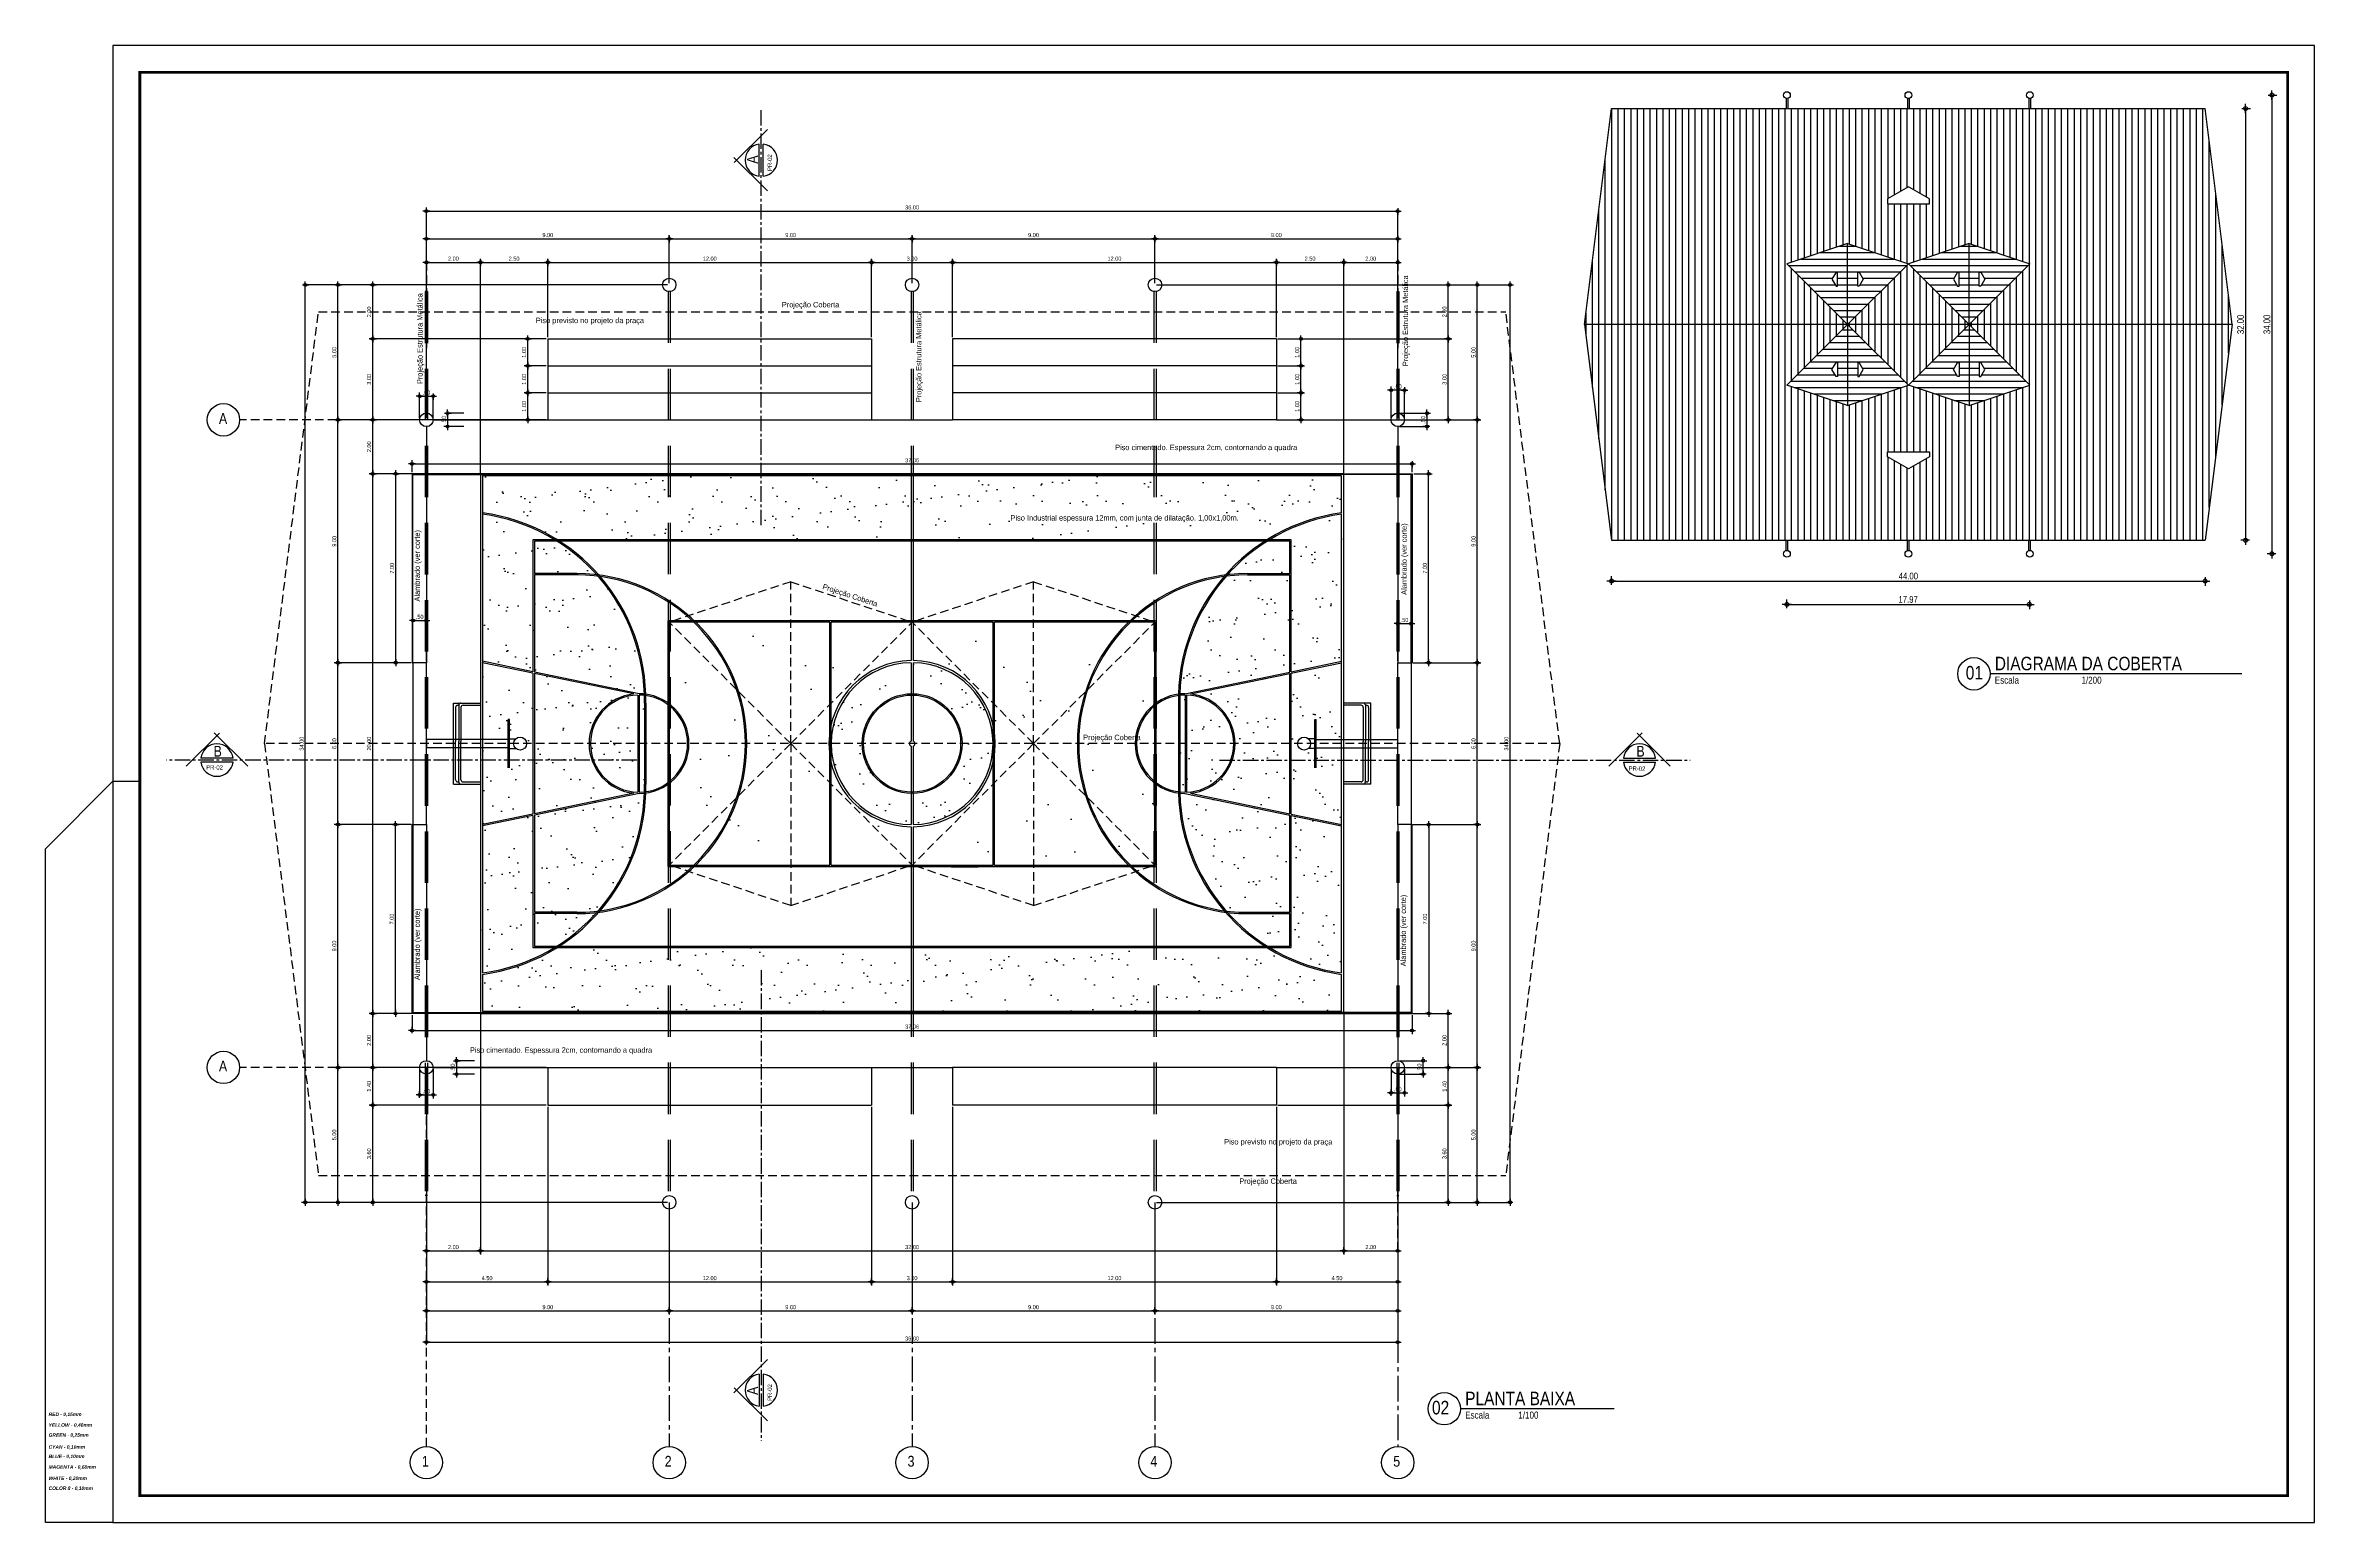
# Model space of a CAD drawing. Extents: x -56 to 214, y 236 to 291.
# Drawn here: x -55.5 to 28.6, y 235.9 to 290.6 of the extents above; entities that cross this region are included whole.
import ezdxf

# ---------------------------------------------------------------- set-up
doc = ezdxf.new("R2010")
doc.units = 0
doc.linetypes.add('CENTER2', pattern=[28.575, 19.05, -3.175, 3.175, -3.175])
doc.linetypes.add('DASHED2', pattern=[9.525, 6.35, -3.175])
doc.layers.get('Defpoints').update_dxf_attribs({"linetype": 'CONTINUOUS'})
for name, color, linetype in [('ALAMBRADO', 40, 'CONTINUOUS'), ('ARQUIBANCADA', 3, 'CONTINUOUS'), ('BASQUETE', 1, 'CONTINUOUS'), ('COBERTA', 7, 'CONTINUOUS'), ('CORTE', 7, 'CONTINUOUS'), ('COTAS', 7, 'CONTINUOUS'), ('FUTSAL', 7, 'CONTINUOUS'), ('PAREDES', 6, 'CONTINUOUS'), ('PROJ_COB', 8, 'DASHED2'), ('VOLEI', 4, 'CONTINUOUS')]:
    doc.layers.add(name, color=color, linetype=linetype)
doc.styles.add('COTAS', font='ARIALN.TTF', dxfattribs={"height": 0.15})
doc.styles.add('SOBRAL', font='arialbi.ttf')
doc.dimstyles.new('ESCALA150', dxfattribs={"dimtxt": 0.25, "dimasz": 0.004, "dimexe": 0.06, "dimexo": 0.06, "dimgap": 0.06, "dimtad": 1, "dimlfac": 2, "dimzin": 4, "dimdsep": 46, "dimtxsty": 'COTAS', "dimblk": 'PONTO', "dimcen": 0.06, "dimdle": 0.06, "dimse1": 1, "dimse2": 1, "dimclrd": 256, "dimclre": 256, "dimclrt": 256, "dimadec": 0, "dimazin": 1, "dimtfac": 1, "dimtix": 1, "dimtmove": 0, "dimatfit": 3, "dimldrblk": 'OPEN90', "dimfxl": 1, "dimtolj": 1, "dimtzin": 0, "dimlwd": -1, "dimarcsym": 0})
doc.dimstyles.new('ESCALA75', dxfattribs={"dimtxt": 0.15, "dimasz": 0.003, "dimexe": 0.06, "dimexo": 0.06, "dimgap": 0.06, "dimtad": 1, "dimzin": 4, "dimdsep": 46, "dimtxsty": 'COTAS', "dimblk": 'PONTO', "dimcen": 0.06, "dimdle": 0.06, "dimclrd": 256, "dimclre": 8, "dimclrt": 256, "dimadec": 0, "dimazin": 1, "dimtfac": 1, "dimtix": 1, "dimtmove": 0, "dimatfit": 3, "dimldrblk": 'OPEN90', "dimfxl": 1, "dimtolj": 1, "dimtzin": 0, "dimlwd": -1, "dimarcsym": 0})
pattern_1 = [(90, (-4.14106, 128.62018), (-0.238125, 1e-17), [])]
pattern_2 = [(37.5, (-58.7258, 2.731), (-0.048001, 1.4682397), [0, -1.15824, 0, -1.2954, 0, -1.23825]), (7.5, (-58.7258, 2.731), (1.34857, 2.150475), [0, -0.62484, 0, -1.04394, 0, -0.40005]), (327.5, (-59.6631, 2.731), (2.372977, 0.0043116), [0, -0.381, 0, -1.3716, 0, -1.7907]), (317.5, (-59.663, 2.731), (2.29067, 0.668788), [0, -0.1905, 0, -0.89916, 0, -1.0287])]

# ---------------------------------------------------------------- blocks, each defined once
blk = doc.blocks.new('COB')
at = {"layer": 'PROJ_COB', "ltscale": 0.05}
for p, q in [((-28.5, 6), (-33, 4.5)), ((-28.5, 6), (-24, 4.5)), ((-28.5, 0), (-28.5, 6)), ((-19.5, 6), (-24, 4.5)), ((-19.5, 6), (-15, 4.5)), ((-19.5, 0), (-19.5, 6)), ((-28.5, 0), (-33, 4.5)), ((-28.5, 0), (-24, 4.5)), ((-19.5, 0), (-24, 4.5)), ((-19.5, 0), (-15, 4.5)), ((-28.5, 0), (-33, -4.5)), ((-28.5, 0), (-24, -4.5)), ((-28.5, 0), (-28.5, -6)), ((-19.5, 0), (-24, -4.5)), ((-19.5, 0), (-15, -4.5)), ((-19.5, 0), (-19.5, -6)), ((-28.5, -6), (-33, -4.5)), ((-28.5, -6), (-24, -4.5)), ((-19.5, -6), (-24, -4.5)), ((-19.5, -6), (-15, -4.5))]:
    blk.add_line(p, q, dxfattribs=at)
blk = doc.blocks.new('PONTO')
at = {"layer": 'COTAS'}
for p, q in [((-43, 0), (43, 0)), ((0, 36), (0, -45))]:
    blk.add_line(p, q, dxfattribs=at)
blk.add_circle((0, 0), 18.1, dxfattribs=at)
blk = doc.blocks.new('*D4')
at = {"layer": 'COTAS', "color": 8, "lineweight": -2}
for p, q in [((-41.403, 276.789), (-41.403, 282.625)), ((-39.403, 274.759), (-39.403, 282.625))]:
    blk.add_line(p, q, dxfattribs=at)
at = {"layer": 'COTAS'}
blk.add_line((-41.4, 282.565), (-39.406, 282.565), dxfattribs=at)
at = {"layer": 'Defpoints', "color": 0}
for p in [(-39.403, 282.565), (-41.403, 276.729), (-39.403, 274.699)]:
    blk.add_point(p, dxfattribs=at)
at = {"layer": 'COTAS', "xscale": 0.003, "yscale": 0.003, "zscale": 0.003, "rotation": 180}
blk.add_blockref('PONTO', (-41.403, 282.565), dxfattribs=at)
at = {"layer": 'COTAS', "xscale": 0.003, "yscale": 0.003, "zscale": 0.003}
blk.add_blockref('PONTO', (-39.403, 282.565), dxfattribs=at)
at = {"layer": 'COTAS', "insert": (-40.403, 282.702), "char_height": 0.15, "attachment_point": 5, "style": 'COTAS'}
blk.add_mtext('\\A1;2.00', dxfattribs=at)
blk = doc.blocks.new('_Open90')
at = {"layer": 'COTAS', "color": 0, "lineweight": -2}
for p, q in [((0, 0), (-1, 0)), ((-0.5, 0.5), (0, 0)), ((0, 0), (-0.5, -0.5))]:
    blk.add_line(p, q, dxfattribs=at)
blk = doc.blocks.new('*D5')
at = {"layer": 'COTAS', "color": 8, "lineweight": -2}
for p, q in [((-39.403, 274.759), (-39.403, 282.625)), ((-36.903, 279.789), (-36.903, 282.625))]:
    blk.add_line(p, q, dxfattribs=at)
at = {"layer": 'COTAS'}
blk.add_line((-39.4, 282.565), (-36.906, 282.565), dxfattribs=at)
at = {"layer": 'Defpoints', "color": 0}
for p in [(-36.903, 282.565), (-36.903, 279.729), (-39.403, 274.699)]:
    blk.add_point(p, dxfattribs=at)
at = {"layer": 'COTAS', "xscale": 0.003, "yscale": 0.003, "zscale": 0.003, "rotation": 180}
blk.add_blockref('PONTO', (-39.403, 282.565), dxfattribs=at)
at = {"layer": 'COTAS', "xscale": 0.003, "yscale": 0.003, "zscale": 0.003}
blk.add_blockref('PONTO', (-36.903, 282.565), dxfattribs=at)
at = {"layer": 'COTAS', "insert": (-38.153, 282.702), "char_height": 0.15, "attachment_point": 5, "style": 'COTAS'}
blk.add_mtext('\\A1;2.50', dxfattribs=at)
blk = doc.blocks.new('*D6')
at = {"layer": 'COTAS', "color": 8, "lineweight": -2}
for p, q in [((-36.903, 279.789), (-36.903, 282.625)), ((-24.903, 279.789), (-24.903, 282.625))]:
    blk.add_line(p, q, dxfattribs=at)
at = {"layer": 'COTAS'}
blk.add_line((-36.9, 282.565), (-24.906, 282.565), dxfattribs=at)
at = {"layer": 'Defpoints', "color": 0}
for p in [(-24.903, 282.565), (-36.903, 279.729), (-24.903, 279.729)]:
    blk.add_point(p, dxfattribs=at)
at = {"layer": 'COTAS', "xscale": 0.003, "yscale": 0.003, "zscale": 0.003, "rotation": 180}
blk.add_blockref('PONTO', (-36.903, 282.565), dxfattribs=at)
at = {"layer": 'COTAS', "xscale": 0.003, "yscale": 0.003, "zscale": 0.003}
blk.add_blockref('PONTO', (-24.903, 282.565), dxfattribs=at)
at = {"layer": 'COTAS', "insert": (-30.903, 282.702), "char_height": 0.15, "attachment_point": 5, "style": 'COTAS'}
blk.add_mtext('\\A1;12.00', dxfattribs=at)
blk = doc.blocks.new('*D7')
at = {"layer": 'COTAS', "color": 8, "lineweight": -2}
for p, q in [((-24.903, 279.789), (-24.903, 282.625)), ((-21.903, 279.789), (-21.903, 282.625))]:
    blk.add_line(p, q, dxfattribs=at)
at = {"layer": 'COTAS'}
blk.add_line((-24.9, 282.565), (-21.906, 282.565), dxfattribs=at)
at = {"layer": 'Defpoints', "color": 0}
for p in [(-21.903, 282.565), (-24.903, 279.729), (-21.903, 279.729)]:
    blk.add_point(p, dxfattribs=at)
at = {"layer": 'COTAS', "xscale": 0.003, "yscale": 0.003, "zscale": 0.003, "rotation": 180}
blk.add_blockref('PONTO', (-24.903, 282.565), dxfattribs=at)
at = {"layer": 'COTAS', "xscale": 0.003, "yscale": 0.003, "zscale": 0.003}
blk.add_blockref('PONTO', (-21.903, 282.565), dxfattribs=at)
at = {"layer": 'COTAS', "insert": (-23.403, 282.702), "char_height": 0.15, "attachment_point": 5, "style": 'COTAS'}
blk.add_mtext('\\A1;3.00', dxfattribs=at)
blk = doc.blocks.new('*D8')
at = {"layer": 'COTAS', "color": 8, "lineweight": -2}
for p, q in [((-21.903, 279.789), (-21.903, 282.625)), ((-9.903, 279.789), (-9.903, 282.625))]:
    blk.add_line(p, q, dxfattribs=at)
at = {"layer": 'COTAS'}
blk.add_line((-21.9, 282.565), (-9.906, 282.565), dxfattribs=at)
at = {"layer": 'Defpoints', "color": 0}
for p in [(-9.903, 282.565), (-21.903, 279.729), (-9.903, 279.729)]:
    blk.add_point(p, dxfattribs=at)
at = {"layer": 'COTAS', "xscale": 0.003, "yscale": 0.003, "zscale": 0.003, "rotation": 180}
blk.add_blockref('PONTO', (-21.903, 282.565), dxfattribs=at)
at = {"layer": 'COTAS', "xscale": 0.003, "yscale": 0.003, "zscale": 0.003}
blk.add_blockref('PONTO', (-9.903, 282.565), dxfattribs=at)
at = {"layer": 'COTAS', "insert": (-15.903, 282.702), "char_height": 0.15, "attachment_point": 5, "style": 'COTAS'}
blk.add_mtext('\\A1;12.00', dxfattribs=at)
blk = doc.blocks.new('*D9')
at = {"layer": 'COTAS', "color": 8, "lineweight": -2}
for p, q in [((-9.903, 279.789), (-9.903, 282.625)), ((-7.403, 274.759), (-7.403, 282.625))]:
    blk.add_line(p, q, dxfattribs=at)
at = {"layer": 'COTAS'}
blk.add_line((-9.9, 282.565), (-7.406, 282.565), dxfattribs=at)
at = {"layer": 'Defpoints', "color": 0}
for p in [(-7.403, 282.565), (-9.903, 279.729), (-7.403, 274.699)]:
    blk.add_point(p, dxfattribs=at)
at = {"layer": 'COTAS', "xscale": 0.003, "yscale": 0.003, "zscale": 0.003, "rotation": 180}
blk.add_blockref('PONTO', (-9.903, 282.565), dxfattribs=at)
at = {"layer": 'COTAS', "xscale": 0.003, "yscale": 0.003, "zscale": 0.003}
blk.add_blockref('PONTO', (-7.403, 282.565), dxfattribs=at)
at = {"layer": 'COTAS', "insert": (-8.653, 282.702), "char_height": 0.15, "attachment_point": 5, "style": 'COTAS'}
blk.add_mtext('\\A1;2.50', dxfattribs=at)
blk = doc.blocks.new('*D10')
at = {"layer": 'COTAS', "color": 8, "lineweight": -2}
for p, q in [((-7.403, 274.759), (-7.403, 282.625)), ((-5.403, 276.789), (-5.403, 282.625))]:
    blk.add_line(p, q, dxfattribs=at)
at = {"layer": 'COTAS'}
blk.add_line((-7.4, 282.565), (-5.406, 282.565), dxfattribs=at)
at = {"layer": 'Defpoints', "color": 0}
for p in [(-5.403, 282.565), (-5.403, 276.729), (-7.403, 274.699)]:
    blk.add_point(p, dxfattribs=at)
at = {"layer": 'COTAS', "xscale": 0.003, "yscale": 0.003, "zscale": 0.003, "rotation": 180}
blk.add_blockref('PONTO', (-7.403, 282.565), dxfattribs=at)
at = {"layer": 'COTAS', "xscale": 0.003, "yscale": 0.003, "zscale": 0.003}
blk.add_blockref('PONTO', (-5.403, 282.565), dxfattribs=at)
at = {"layer": 'COTAS', "insert": (-6.403, 282.702), "char_height": 0.15, "attachment_point": 5, "style": 'COTAS'}
blk.add_mtext('\\A1;2.00', dxfattribs=at)
blk = doc.blocks.new('*D11')
at = {"layer": 'COTAS', "color": 8, "lineweight": -2}
for p, q in [((-41.403, 276.789), (-41.403, 283.498)), ((-32.403, 281.789), (-32.403, 283.498))]:
    blk.add_line(p, q, dxfattribs=at)
at = {"layer": 'COTAS'}
blk.add_line((-41.4, 283.438), (-32.406, 283.438), dxfattribs=at)
at = {"layer": 'Defpoints', "color": 0}
for p in [(-32.403, 283.438), (-32.403, 281.729), (-41.403, 276.729)]:
    blk.add_point(p, dxfattribs=at)
at = {"layer": 'COTAS', "xscale": 0.003, "yscale": 0.003, "zscale": 0.003, "rotation": 180}
blk.add_blockref('PONTO', (-41.403, 283.438), dxfattribs=at)
at = {"layer": 'COTAS', "xscale": 0.003, "yscale": 0.003, "zscale": 0.003}
blk.add_blockref('PONTO', (-32.403, 283.438), dxfattribs=at)
at = {"layer": 'COTAS', "insert": (-36.903, 283.574), "char_height": 0.15, "attachment_point": 5, "style": 'COTAS'}
blk.add_mtext('\\A1;9.00', dxfattribs=at)
blk = doc.blocks.new('*D12')
at = {"layer": 'COTAS', "color": 8, "lineweight": -2}
for p, q in [((-32.403, 281.789), (-32.403, 283.498)), ((-23.403, 281.789), (-23.403, 283.498))]:
    blk.add_line(p, q, dxfattribs=at)
at = {"layer": 'COTAS'}
blk.add_line((-32.4, 283.438), (-23.406, 283.438), dxfattribs=at)
at = {"layer": 'Defpoints', "color": 0}
for p in [(-23.403, 283.438), (-32.403, 281.729), (-23.403, 281.729)]:
    blk.add_point(p, dxfattribs=at)
at = {"layer": 'COTAS', "xscale": 0.003, "yscale": 0.003, "zscale": 0.003, "rotation": 180}
blk.add_blockref('PONTO', (-32.403, 283.438), dxfattribs=at)
at = {"layer": 'COTAS', "xscale": 0.003, "yscale": 0.003, "zscale": 0.003}
blk.add_blockref('PONTO', (-23.403, 283.438), dxfattribs=at)
at = {"layer": 'COTAS', "insert": (-27.903, 283.574), "char_height": 0.15, "attachment_point": 5, "style": 'COTAS'}
blk.add_mtext('\\A1;9.00', dxfattribs=at)
blk = doc.blocks.new('*D13')
at = {"layer": 'COTAS', "color": 8, "lineweight": -2}
for p, q in [((-23.403, 281.789), (-23.403, 283.498)), ((-14.403, 281.789), (-14.403, 283.498))]:
    blk.add_line(p, q, dxfattribs=at)
at = {"layer": 'COTAS'}
blk.add_line((-23.4, 283.438), (-14.406, 283.438), dxfattribs=at)
at = {"layer": 'Defpoints', "color": 0}
for p in [(-14.403, 283.438), (-23.403, 281.729), (-14.403, 281.729)]:
    blk.add_point(p, dxfattribs=at)
at = {"layer": 'COTAS', "xscale": 0.003, "yscale": 0.003, "zscale": 0.003, "rotation": 180}
blk.add_blockref('PONTO', (-23.403, 283.438), dxfattribs=at)
at = {"layer": 'COTAS', "xscale": 0.003, "yscale": 0.003, "zscale": 0.003}
blk.add_blockref('PONTO', (-14.403, 283.438), dxfattribs=at)
at = {"layer": 'COTAS', "insert": (-18.903, 283.574), "char_height": 0.15, "attachment_point": 5, "style": 'COTAS'}
blk.add_mtext('\\A1;9.00', dxfattribs=at)
blk = doc.blocks.new('*D14')
at = {"layer": 'COTAS', "color": 8, "lineweight": -2}
for p, q in [((-14.403, 281.789), (-14.403, 283.498)), ((-5.403, 276.789), (-5.403, 283.498))]:
    blk.add_line(p, q, dxfattribs=at)
at = {"layer": 'COTAS'}
blk.add_line((-14.4, 283.438), (-5.406, 283.438), dxfattribs=at)
at = {"layer": 'Defpoints', "color": 0}
for p in [(-5.403, 283.438), (-14.403, 281.729), (-5.403, 276.729)]:
    blk.add_point(p, dxfattribs=at)
at = {"layer": 'COTAS', "xscale": 0.003, "yscale": 0.003, "zscale": 0.003, "rotation": 180}
blk.add_blockref('PONTO', (-14.403, 283.438), dxfattribs=at)
at = {"layer": 'COTAS', "xscale": 0.003, "yscale": 0.003, "zscale": 0.003}
blk.add_blockref('PONTO', (-5.403, 283.438), dxfattribs=at)
at = {"layer": 'COTAS', "insert": (-9.903, 283.574), "char_height": 0.15, "attachment_point": 5, "style": 'COTAS'}
blk.add_mtext('\\A1;9.00', dxfattribs=at)
blk = doc.blocks.new('*D15')
at = {"layer": 'COTAS', "color": 8, "lineweight": -2}
for p, q in [((-39.403, 254.699), (-39.403, 245.873)), ((-41.403, 252.669), (-41.403, 245.873))]:
    blk.add_line(p, q, dxfattribs=at)
at = {"layer": 'COTAS'}
blk.add_line((-41.4, 245.933), (-39.406, 245.933), dxfattribs=at)
at = {"layer": 'Defpoints', "color": 0}
for p in [(-39.403, 254.759), (-41.403, 252.729), (-39.403, 245.933)]:
    blk.add_point(p, dxfattribs=at)
at = {"layer": 'COTAS', "xscale": 0.003, "yscale": 0.003, "zscale": 0.003, "rotation": 180}
blk.add_blockref('PONTO', (-41.403, 245.933), dxfattribs=at)
at = {"layer": 'COTAS', "xscale": 0.003, "yscale": 0.003, "zscale": 0.003}
blk.add_blockref('PONTO', (-39.403, 245.933), dxfattribs=at)
at = {"layer": 'COTAS', "insert": (-40.403, 246.069), "char_height": 0.15, "attachment_point": 5, "style": 'COTAS'}
blk.add_mtext('\\A1;2.00', dxfattribs=at)
blk = doc.blocks.new('*D16')
at = {"layer": 'COTAS', "color": 8, "lineweight": -2}
for p, q in [((-39.403, 254.699), (-39.403, 245.873)), ((-7.403, 254.699), (-7.403, 245.873))]:
    blk.add_line(p, q, dxfattribs=at)
at = {"layer": 'COTAS'}
blk.add_line((-39.4, 245.933), (-7.406, 245.933), dxfattribs=at)
at = {"layer": 'Defpoints', "color": 0}
for p in [(-39.403, 254.759), (-7.403, 254.759), (-7.403, 245.933)]:
    blk.add_point(p, dxfattribs=at)
at = {"layer": 'COTAS', "xscale": 0.003, "yscale": 0.003, "zscale": 0.003, "rotation": 180}
blk.add_blockref('PONTO', (-39.403, 245.933), dxfattribs=at)
at = {"layer": 'COTAS', "xscale": 0.003, "yscale": 0.003, "zscale": 0.003}
blk.add_blockref('PONTO', (-7.403, 245.933), dxfattribs=at)
at = {"layer": 'COTAS', "insert": (-23.403, 246.069), "char_height": 0.15, "attachment_point": 5, "style": 'COTAS'}
blk.add_mtext('\\A1;32.00', dxfattribs=at)
blk = doc.blocks.new('*D17')
at = {"layer": 'COTAS', "color": 8, "lineweight": -2}
for p, q in [((-7.403, 254.699), (-7.403, 245.873)), ((-5.403, 252.669), (-5.403, 245.873))]:
    blk.add_line(p, q, dxfattribs=at)
at = {"layer": 'COTAS'}
blk.add_line((-7.4, 245.933), (-5.406, 245.933), dxfattribs=at)
at = {"layer": 'Defpoints', "color": 0}
for p in [(-7.403, 254.759), (-5.403, 252.729), (-5.403, 245.933)]:
    blk.add_point(p, dxfattribs=at)
at = {"layer": 'COTAS', "xscale": 0.003, "yscale": 0.003, "zscale": 0.003, "rotation": 180}
blk.add_blockref('PONTO', (-7.403, 245.933), dxfattribs=at)
at = {"layer": 'COTAS', "xscale": 0.003, "yscale": 0.003, "zscale": 0.003}
blk.add_blockref('PONTO', (-5.403, 245.933), dxfattribs=at)
at = {"layer": 'COTAS', "insert": (-6.403, 246.069), "char_height": 0.15, "attachment_point": 5, "style": 'COTAS'}
blk.add_mtext('\\A1;2.00', dxfattribs=at)
blk = doc.blocks.new('*D18')
at = {"layer": 'COTAS', "color": 8, "lineweight": -2}
for p, q in [((-41.403, 252.669), (-41.403, 244.722)), ((-36.903, 251.269), (-36.903, 244.722))]:
    blk.add_line(p, q, dxfattribs=at)
at = {"layer": 'COTAS'}
blk.add_line((-41.4, 244.782), (-36.906, 244.782), dxfattribs=at)
at = {"layer": 'Defpoints', "color": 0}
for p in [(-41.403, 252.729), (-36.903, 251.329), (-36.903, 244.782)]:
    blk.add_point(p, dxfattribs=at)
at = {"layer": 'COTAS', "xscale": 0.003, "yscale": 0.003, "zscale": 0.003, "rotation": 180}
blk.add_blockref('PONTO', (-41.403, 244.782), dxfattribs=at)
at = {"layer": 'COTAS', "xscale": 0.003, "yscale": 0.003, "zscale": 0.003}
blk.add_blockref('PONTO', (-36.903, 244.782), dxfattribs=at)
at = {"layer": 'COTAS', "insert": (-39.153, 244.919), "char_height": 0.15, "attachment_point": 5, "style": 'COTAS'}
blk.add_mtext('\\A1;4.50', dxfattribs=at)
blk = doc.blocks.new('*D19')
at = {"layer": 'COTAS', "color": 8, "lineweight": -2}
for p, q in [((-36.903, 251.269), (-36.903, 244.722)), ((-24.903, 251.269), (-24.903, 244.722))]:
    blk.add_line(p, q, dxfattribs=at)
at = {"layer": 'COTAS'}
blk.add_line((-36.9, 244.782), (-24.906, 244.782), dxfattribs=at)
at = {"layer": 'Defpoints', "color": 0}
for p in [(-36.903, 251.329), (-24.903, 251.329), (-24.903, 244.782)]:
    blk.add_point(p, dxfattribs=at)
at = {"layer": 'COTAS', "xscale": 0.003, "yscale": 0.003, "zscale": 0.003, "rotation": 180}
blk.add_blockref('PONTO', (-36.903, 244.782), dxfattribs=at)
at = {"layer": 'COTAS', "xscale": 0.003, "yscale": 0.003, "zscale": 0.003}
blk.add_blockref('PONTO', (-24.903, 244.782), dxfattribs=at)
at = {"layer": 'COTAS', "insert": (-30.903, 244.919), "char_height": 0.15, "attachment_point": 5, "style": 'COTAS'}
blk.add_mtext('\\A1;12.00', dxfattribs=at)
blk = doc.blocks.new('*D20')
at = {"layer": 'COTAS', "color": 8, "lineweight": -2}
for p, q in [((-24.903, 251.269), (-24.903, 244.722)), ((-21.903, 251.269), (-21.903, 244.722))]:
    blk.add_line(p, q, dxfattribs=at)
at = {"layer": 'COTAS'}
blk.add_line((-24.9, 244.782), (-21.906, 244.782), dxfattribs=at)
at = {"layer": 'Defpoints', "color": 0}
for p in [(-24.903, 251.329), (-21.903, 251.329), (-21.903, 244.782)]:
    blk.add_point(p, dxfattribs=at)
at = {"layer": 'COTAS', "xscale": 0.003, "yscale": 0.003, "zscale": 0.003, "rotation": 180}
blk.add_blockref('PONTO', (-24.903, 244.782), dxfattribs=at)
at = {"layer": 'COTAS', "xscale": 0.003, "yscale": 0.003, "zscale": 0.003}
blk.add_blockref('PONTO', (-21.903, 244.782), dxfattribs=at)
at = {"layer": 'COTAS', "insert": (-23.403, 244.919), "char_height": 0.15, "attachment_point": 5, "style": 'COTAS'}
blk.add_mtext('\\A1;3.00', dxfattribs=at)
blk = doc.blocks.new('*D21')
at = {"layer": 'COTAS', "color": 8, "lineweight": -2}
for p, q in [((-21.903, 251.269), (-21.903, 244.722)), ((-9.903, 251.269), (-9.903, 244.722))]:
    blk.add_line(p, q, dxfattribs=at)
at = {"layer": 'COTAS'}
blk.add_line((-21.9, 244.782), (-9.906, 244.782), dxfattribs=at)
at = {"layer": 'Defpoints', "color": 0}
for p in [(-21.903, 251.329), (-9.903, 251.329), (-9.903, 244.782)]:
    blk.add_point(p, dxfattribs=at)
at = {"layer": 'COTAS', "xscale": 0.003, "yscale": 0.003, "zscale": 0.003, "rotation": 180}
blk.add_blockref('PONTO', (-21.903, 244.782), dxfattribs=at)
at = {"layer": 'COTAS', "xscale": 0.003, "yscale": 0.003, "zscale": 0.003}
blk.add_blockref('PONTO', (-9.903, 244.782), dxfattribs=at)
at = {"layer": 'COTAS', "insert": (-15.903, 244.919), "char_height": 0.15, "attachment_point": 5, "style": 'COTAS'}
blk.add_mtext('\\A1;12.00', dxfattribs=at)
blk = doc.blocks.new('*D22')
at = {"layer": 'COTAS', "color": 8, "lineweight": -2}
for p, q in [((-5.403, 252.669), (-5.403, 244.722)), ((-9.903, 251.269), (-9.903, 244.722))]:
    blk.add_line(p, q, dxfattribs=at)
at = {"layer": 'COTAS'}
blk.add_line((-9.9, 244.782), (-5.406, 244.782), dxfattribs=at)
at = {"layer": 'Defpoints', "color": 0}
for p in [(-5.403, 252.729), (-9.903, 251.329), (-5.403, 244.782)]:
    blk.add_point(p, dxfattribs=at)
at = {"layer": 'COTAS', "xscale": 0.003, "yscale": 0.003, "zscale": 0.003, "rotation": 180}
blk.add_blockref('PONTO', (-9.903, 244.782), dxfattribs=at)
at = {"layer": 'COTAS', "xscale": 0.003, "yscale": 0.003, "zscale": 0.003}
blk.add_blockref('PONTO', (-5.403, 244.782), dxfattribs=at)
at = {"layer": 'COTAS', "insert": (-7.653, 244.919), "char_height": 0.15, "attachment_point": 5, "style": 'COTAS'}
blk.add_mtext('\\A1;4.50', dxfattribs=at)
blk = doc.blocks.new('*D23')
at = {"layer": 'COTAS', "color": 8, "lineweight": -2}
for p, q in [((-41.403, 252.669), (-41.403, 243.648)), ((-32.403, 247.669), (-32.403, 243.648))]:
    blk.add_line(p, q, dxfattribs=at)
at = {"layer": 'COTAS'}
blk.add_line((-41.4, 243.708), (-32.406, 243.708), dxfattribs=at)
at = {"layer": 'Defpoints', "color": 0}
for p in [(-41.403, 252.729), (-32.403, 247.729), (-32.403, 243.708)]:
    blk.add_point(p, dxfattribs=at)
at = {"layer": 'COTAS', "xscale": 0.003, "yscale": 0.003, "zscale": 0.003, "rotation": 180}
blk.add_blockref('PONTO', (-41.403, 243.708), dxfattribs=at)
at = {"layer": 'COTAS', "xscale": 0.003, "yscale": 0.003, "zscale": 0.003}
blk.add_blockref('PONTO', (-32.403, 243.708), dxfattribs=at)
at = {"layer": 'COTAS', "insert": (-36.903, 243.844), "char_height": 0.15, "attachment_point": 5, "style": 'COTAS'}
blk.add_mtext('\\A1;9.00', dxfattribs=at)
blk = doc.blocks.new('*D24')
at = {"layer": 'COTAS', "color": 8, "lineweight": -2}
for p, q in [((-32.403, 247.669), (-32.403, 243.648)), ((-23.403, 247.669), (-23.403, 243.648))]:
    blk.add_line(p, q, dxfattribs=at)
at = {"layer": 'COTAS'}
blk.add_line((-32.4, 243.708), (-23.406, 243.708), dxfattribs=at)
at = {"layer": 'Defpoints', "color": 0}
for p in [(-32.403, 247.729), (-23.403, 247.729), (-23.403, 243.708)]:
    blk.add_point(p, dxfattribs=at)
at = {"layer": 'COTAS', "xscale": 0.003, "yscale": 0.003, "zscale": 0.003, "rotation": 180}
blk.add_blockref('PONTO', (-32.403, 243.708), dxfattribs=at)
at = {"layer": 'COTAS', "xscale": 0.003, "yscale": 0.003, "zscale": 0.003}
blk.add_blockref('PONTO', (-23.403, 243.708), dxfattribs=at)
at = {"layer": 'COTAS', "insert": (-27.903, 243.844), "char_height": 0.15, "attachment_point": 5, "style": 'COTAS'}
blk.add_mtext('\\A1;9.00', dxfattribs=at)
blk = doc.blocks.new('*D25')
at = {"layer": 'COTAS', "color": 8, "lineweight": -2}
for p, q in [((-23.403, 247.669), (-23.403, 243.648)), ((-14.403, 247.669), (-14.403, 243.648))]:
    blk.add_line(p, q, dxfattribs=at)
at = {"layer": 'COTAS'}
blk.add_line((-23.4, 243.708), (-14.406, 243.708), dxfattribs=at)
at = {"layer": 'Defpoints', "color": 0}
for p in [(-23.403, 247.729), (-14.403, 247.729), (-14.403, 243.708)]:
    blk.add_point(p, dxfattribs=at)
at = {"layer": 'COTAS', "xscale": 0.003, "yscale": 0.003, "zscale": 0.003, "rotation": 180}
blk.add_blockref('PONTO', (-23.403, 243.708), dxfattribs=at)
at = {"layer": 'COTAS', "xscale": 0.003, "yscale": 0.003, "zscale": 0.003}
blk.add_blockref('PONTO', (-14.403, 243.708), dxfattribs=at)
at = {"layer": 'COTAS', "insert": (-18.903, 243.844), "char_height": 0.15, "attachment_point": 5, "style": 'COTAS'}
blk.add_mtext('\\A1;9.00', dxfattribs=at)
blk = doc.blocks.new('*D26')
at = {"layer": 'COTAS', "color": 8, "lineweight": -2}
for p, q in [((-5.403, 252.669), (-5.403, 243.648)), ((-14.403, 247.669), (-14.403, 243.648))]:
    blk.add_line(p, q, dxfattribs=at)
at = {"layer": 'COTAS'}
blk.add_line((-14.4, 243.708), (-5.406, 243.708), dxfattribs=at)
at = {"layer": 'Defpoints', "color": 0}
for p in [(-5.403, 252.729), (-14.403, 247.729), (-5.403, 243.708)]:
    blk.add_point(p, dxfattribs=at)
at = {"layer": 'COTAS', "xscale": 0.003, "yscale": 0.003, "zscale": 0.003, "rotation": 180}
blk.add_blockref('PONTO', (-14.403, 243.708), dxfattribs=at)
at = {"layer": 'COTAS', "xscale": 0.003, "yscale": 0.003, "zscale": 0.003}
blk.add_blockref('PONTO', (-5.403, 243.708), dxfattribs=at)
at = {"layer": 'COTAS', "insert": (-9.903, 243.844), "char_height": 0.15, "attachment_point": 5, "style": 'COTAS'}
blk.add_mtext('\\A1;9.00', dxfattribs=at)
blk = doc.blocks.new('*D27')
at = {"layer": 'COTAS', "color": 8, "lineweight": -2}
for p, q in [((-9.843, 251.329), (-3.474, 251.329)), ((-14.343, 247.729), (-3.474, 247.729))]:
    blk.add_line(p, q, dxfattribs=at)
at = {"layer": 'COTAS'}
blk.add_line((-3.534, 247.732), (-3.534, 251.326), dxfattribs=at)
at = {"layer": 'Defpoints', "color": 0}
for p in [(-9.903, 251.329), (-3.534, 251.329), (-14.403, 247.729)]:
    blk.add_point(p, dxfattribs=at)
at = {"layer": 'COTAS', "xscale": 0.003, "yscale": 0.003, "zscale": 0.003}
for p, rotation in [((-3.534, 251.329), 90), ((-3.534, 247.729), 270)]:
    blk.add_blockref('PONTO', p, dxfattribs=dict(at, rotation=rotation))
at = {"layer": 'COTAS', "insert": (-3.671, 249.529), "char_height": 0.15, "attachment_point": 5, "rotation": 90, "style": 'COTAS'}
blk.add_mtext('\\A1;3.60', dxfattribs=at)
blk = doc.blocks.new('*D28')
at = {"layer": 'COTAS', "color": 8, "lineweight": -2}
for p, q in [((-9.843, 252.729), (-3.474, 252.729)), ((-9.843, 251.329), (-3.474, 251.329))]:
    blk.add_line(p, q, dxfattribs=at)
at = {"layer": 'COTAS'}
blk.add_line((-3.534, 251.332), (-3.534, 252.726), dxfattribs=at)
at = {"layer": 'Defpoints', "color": 0}
for p in [(-9.903, 252.729), (-3.534, 252.729), (-9.903, 251.329)]:
    blk.add_point(p, dxfattribs=at)
at = {"layer": 'COTAS', "xscale": 0.003, "yscale": 0.003, "zscale": 0.003}
for p, rotation in [((-3.534, 252.729), 90), ((-3.534, 251.329), 270)]:
    blk.add_blockref('PONTO', p, dxfattribs=dict(at, rotation=rotation))
at = {"layer": 'COTAS', "insert": (-3.671, 252.029), "char_height": 0.15, "attachment_point": 5, "rotation": 90, "style": 'COTAS'}
blk.add_mtext('\\A1;1.40', dxfattribs=at)
blk = doc.blocks.new('*D29')
at = {"layer": 'COTAS', "color": 8, "lineweight": -2}
for p, q in [((-37.373, 254.729), (-3.474, 254.729)), ((-9.843, 252.729), (-3.474, 252.729))]:
    blk.add_line(p, q, dxfattribs=at)
at = {"layer": 'COTAS'}
blk.add_line((-3.534, 252.732), (-3.534, 254.726), dxfattribs=at)
at = {"layer": 'Defpoints', "color": 0}
for p in [(-37.433, 254.729), (-3.534, 254.729), (-9.903, 252.729)]:
    blk.add_point(p, dxfattribs=at)
at = {"layer": 'COTAS', "xscale": 0.003, "yscale": 0.003, "zscale": 0.003}
for p, rotation in [((-3.534, 254.729), 90), ((-3.534, 252.729), 270)]:
    blk.add_blockref('PONTO', p, dxfattribs=dict(at, rotation=rotation))
at = {"layer": 'COTAS', "insert": (-3.671, 253.729), "char_height": 0.15, "attachment_point": 5, "rotation": 90, "style": 'COTAS'}
blk.add_mtext('\\A1;2.00', dxfattribs=at)
blk = doc.blocks.new('*D30')
at = {"layer": 'COTAS', "color": 8, "lineweight": -2}
for p, q in [((-9.843, 279.729), (-3.474, 279.729)), ((-9.843, 276.729), (-3.474, 276.729))]:
    blk.add_line(p, q, dxfattribs=at)
at = {"layer": 'COTAS'}
blk.add_line((-3.534, 276.732), (-3.534, 279.726), dxfattribs=at)
at = {"layer": 'Defpoints', "color": 0}
for p in [(-9.903, 279.729), (-3.534, 279.729), (-9.903, 276.729)]:
    blk.add_point(p, dxfattribs=at)
at = {"layer": 'COTAS', "xscale": 0.003, "yscale": 0.003, "zscale": 0.003}
for p, rotation in [((-3.534, 279.729), 90), ((-3.534, 276.729), 270)]:
    blk.add_blockref('PONTO', p, dxfattribs=dict(at, rotation=rotation))
at = {"layer": 'COTAS', "insert": (-3.671, 278.229), "char_height": 0.15, "attachment_point": 5, "rotation": 90, "style": 'COTAS'}
blk.add_mtext('\\A1;3.00', dxfattribs=at)
blk = doc.blocks.new('*D31')
at = {"layer": 'COTAS', "color": 8, "lineweight": -2}
for p, q in [((-14.343, 281.729), (-3.474, 281.729)), ((-9.843, 279.729), (-3.474, 279.729))]:
    blk.add_line(p, q, dxfattribs=at)
at = {"layer": 'COTAS'}
blk.add_line((-3.534, 279.732), (-3.534, 281.726), dxfattribs=at)
at = {"layer": 'Defpoints', "color": 0}
for p in [(-14.403, 281.729), (-3.534, 281.729), (-9.903, 279.729)]:
    blk.add_point(p, dxfattribs=at)
at = {"layer": 'COTAS', "xscale": 0.003, "yscale": 0.003, "zscale": 0.003}
for p, rotation in [((-3.534, 281.729), 90), ((-3.534, 279.729), 270)]:
    blk.add_blockref('PONTO', p, dxfattribs=dict(at, rotation=rotation))
at = {"layer": 'COTAS', "insert": (-3.671, 280.729), "char_height": 0.15, "attachment_point": 5, "rotation": 90, "style": 'COTAS'}
blk.add_mtext('\\A1;2.00', dxfattribs=at)
blk = doc.blocks.new('*D32')
at = {"layer": 'COTAS', "color": 8, "lineweight": -2}
for p, q in [((-5.343, 252.729), (-2.398, 252.729)), ((-14.343, 247.729), (-2.398, 247.729))]:
    blk.add_line(p, q, dxfattribs=at)
at = {"layer": 'COTAS'}
blk.add_line((-2.458, 247.732), (-2.458, 252.726), dxfattribs=at)
at = {"layer": 'Defpoints', "color": 0}
for p in [(-5.403, 252.729), (-2.458, 252.729), (-14.403, 247.729)]:
    blk.add_point(p, dxfattribs=at)
at = {"layer": 'COTAS', "xscale": 0.003, "yscale": 0.003, "zscale": 0.003}
for p, rotation in [((-2.458, 252.729), 90), ((-2.458, 247.729), 270)]:
    blk.add_blockref('PONTO', p, dxfattribs=dict(at, rotation=rotation))
at = {"layer": 'COTAS', "insert": (-2.595, 250.229), "char_height": 0.15, "attachment_point": 5, "rotation": 90, "style": 'COTAS'}
blk.add_mtext('\\A1;5.00', dxfattribs=at)
blk = doc.blocks.new('*D33')
at = {"layer": 'COTAS', "color": 8, "lineweight": -2}
for p, q in [((-4.843, 261.729), (-2.398, 261.729)), ((-5.343, 252.729), (-2.398, 252.729))]:
    blk.add_line(p, q, dxfattribs=at)
at = {"layer": 'COTAS'}
blk.add_line((-2.458, 252.732), (-2.458, 261.726), dxfattribs=at)
at = {"layer": 'Defpoints', "color": 0}
for p in [(-4.903, 261.729), (-2.458, 261.729), (-5.403, 252.729)]:
    blk.add_point(p, dxfattribs=at)
at = {"layer": 'COTAS', "xscale": 0.003, "yscale": 0.003, "zscale": 0.003}
for p, rotation in [((-2.458, 261.729), 90), ((-2.458, 252.729), 270)]:
    blk.add_blockref('PONTO', p, dxfattribs=dict(at, rotation=rotation))
at = {"layer": 'COTAS', "insert": (-2.595, 257.229), "char_height": 0.15, "attachment_point": 5, "rotation": 90, "style": 'COTAS'}
blk.add_mtext('\\A1;9.00', dxfattribs=at)
blk = doc.blocks.new('*D34')
at = {"layer": 'COTAS', "color": 8, "lineweight": -2}
for p, q in [((-4.843, 267.729), (-2.398, 267.729)), ((-4.843, 261.729), (-2.398, 261.729))]:
    blk.add_line(p, q, dxfattribs=at)
at = {"layer": 'COTAS'}
blk.add_line((-2.458, 261.732), (-2.458, 267.726), dxfattribs=at)
at = {"layer": 'Defpoints', "color": 0}
for p in [(-4.903, 267.729), (-2.458, 267.729), (-4.903, 261.729)]:
    blk.add_point(p, dxfattribs=at)
at = {"layer": 'COTAS', "xscale": 0.003, "yscale": 0.003, "zscale": 0.003}
for p, rotation in [((-2.458, 267.729), 90), ((-2.458, 261.729), 270)]:
    blk.add_blockref('PONTO', p, dxfattribs=dict(at, rotation=rotation))
at = {"layer": 'COTAS', "insert": (-2.595, 264.729), "char_height": 0.15, "attachment_point": 5, "rotation": 90, "style": 'COTAS'}
blk.add_mtext('\\A1;6.00', dxfattribs=at)
blk = doc.blocks.new('*D35')
at = {"layer": 'COTAS', "color": 8, "lineweight": -2}
for p, q in [((-5.343, 276.729), (-2.398, 276.729)), ((-4.843, 267.729), (-2.398, 267.729))]:
    blk.add_line(p, q, dxfattribs=at)
at = {"layer": 'COTAS'}
blk.add_line((-2.458, 267.732), (-2.458, 276.726), dxfattribs=at)
at = {"layer": 'Defpoints', "color": 0}
for p in [(-5.403, 276.729), (-2.458, 276.729), (-4.903, 267.729)]:
    blk.add_point(p, dxfattribs=at)
at = {"layer": 'COTAS', "xscale": 0.003, "yscale": 0.003, "zscale": 0.003}
for p, rotation in [((-2.458, 276.729), 90), ((-2.458, 267.729), 270)]:
    blk.add_blockref('PONTO', p, dxfattribs=dict(at, rotation=rotation))
at = {"layer": 'COTAS', "insert": (-2.595, 272.229), "char_height": 0.15, "attachment_point": 5, "rotation": 90, "style": 'COTAS'}
blk.add_mtext('\\A1;9.00', dxfattribs=at)
blk = doc.blocks.new('*D36')
at = {"layer": 'COTAS', "color": 8, "lineweight": -2}
for p, q in [((-14.343, 281.729), (-2.398, 281.729)), ((-5.343, 276.729), (-2.398, 276.729))]:
    blk.add_line(p, q, dxfattribs=at)
at = {"layer": 'COTAS'}
blk.add_line((-2.458, 276.732), (-2.458, 281.726), dxfattribs=at)
at = {"layer": 'Defpoints', "color": 0}
for p in [(-14.403, 281.729), (-2.458, 281.729), (-5.403, 276.729)]:
    blk.add_point(p, dxfattribs=at)
at = {"layer": 'COTAS', "xscale": 0.003, "yscale": 0.003, "zscale": 0.003}
for p, rotation in [((-2.458, 281.729), 90), ((-2.458, 276.729), 270)]:
    blk.add_blockref('PONTO', p, dxfattribs=dict(at, rotation=rotation))
at = {"layer": 'COTAS', "insert": (-2.595, 279.229), "char_height": 0.15, "attachment_point": 5, "rotation": 90, "style": 'COTAS'}
blk.add_mtext('\\A1;5.00', dxfattribs=at)
blk = doc.blocks.new('*D37')
at = {"layer": 'COTAS', "color": 8, "lineweight": -2}
for p, q in [((-5.653, 276.789), (-5.653, 277.887)), ((-5.153, 276.789), (-5.153, 277.887))]:
    blk.add_line(p, q, dxfattribs=at)
at = {"layer": 'COTAS'}
blk.add_line((-5.156, 277.827), (-5.65, 277.827), dxfattribs=at)
at = {"layer": 'Defpoints', "color": 0}
for p in [(-5.653, 277.827), (-5.653, 276.729), (-5.153, 276.729)]:
    blk.add_point(p, dxfattribs=at)
at = {"layer": 'COTAS', "xscale": 0.003, "yscale": 0.003, "zscale": 0.003, "rotation": 180}
blk.add_blockref('PONTO', (-5.653, 277.827), dxfattribs=at)
at = {"layer": 'COTAS', "xscale": 0.003, "yscale": 0.003, "zscale": 0.003}
blk.add_blockref('PONTO', (-5.153, 277.827), dxfattribs=at)
at = {"layer": 'COTAS', "insert": (-5.403, 277.963), "char_height": 0.15, "attachment_point": 5, "style": 'COTAS'}
blk.add_mtext('\\A1;.50', dxfattribs=at)
blk = doc.blocks.new('*D38')
at = {"layer": 'COTAS', "color": 8, "lineweight": -2}
for p, q in [((-5.343, 276.979), (-4.264, 276.979)), ((-5.343, 276.479), (-4.264, 276.479))]:
    blk.add_line(p, q, dxfattribs=at)
at = {"layer": 'COTAS'}
blk.add_line((-4.324, 276.976), (-4.324, 276.482), dxfattribs=at)
at = {"layer": 'Defpoints', "color": 0}
for p in [(-5.403, 276.979), (-5.403, 276.479), (-4.324, 276.479)]:
    blk.add_point(p, dxfattribs=at)
at = {"layer": 'COTAS', "xscale": 0.003, "yscale": 0.003, "zscale": 0.003}
for p, rotation in [((-4.324, 276.979), 90), ((-4.324, 276.479), 270)]:
    blk.add_blockref('PONTO', p, dxfattribs=dict(at, rotation=rotation))
at = {"layer": 'COTAS', "insert": (-4.461, 276.729), "char_height": 0.15, "attachment_point": 5, "rotation": 90, "style": 'COTAS'}
blk.add_mtext('\\A1;.50', dxfattribs=at)
blk = doc.blocks.new('*D39')
at = {"layer": 'COTAS', "color": 8, "lineweight": -2}
for p, q in [((-36.963, 251.329), (-43.453, 251.329)), ((-32.463, 247.729), (-43.453, 247.729))]:
    blk.add_line(p, q, dxfattribs=at)
at = {"layer": 'COTAS'}
blk.add_line((-43.393, 247.732), (-43.393, 251.326), dxfattribs=at)
at = {"layer": 'Defpoints', "color": 0}
for p in [(-43.393, 251.329), (-36.903, 251.329), (-32.403, 247.729)]:
    blk.add_point(p, dxfattribs=at)
at = {"layer": 'COTAS', "xscale": 0.003, "yscale": 0.003, "zscale": 0.003}
for p, rotation in [((-43.393, 251.329), 90), ((-43.393, 247.729), 270)]:
    blk.add_blockref('PONTO', p, dxfattribs=dict(at, rotation=rotation))
at = {"layer": 'COTAS', "insert": (-43.529, 249.529), "char_height": 0.15, "attachment_point": 5, "rotation": 90, "style": 'COTAS'}
blk.add_mtext('\\A1;3.60', dxfattribs=at)
blk = doc.blocks.new('*D40')
at = {"layer": 'COTAS', "color": 8, "lineweight": -2}
for p, q in [((-36.963, 252.729), (-43.453, 252.729)), ((-36.963, 251.329), (-43.453, 251.329))]:
    blk.add_line(p, q, dxfattribs=at)
at = {"layer": 'COTAS'}
blk.add_line((-43.393, 251.332), (-43.393, 252.726), dxfattribs=at)
at = {"layer": 'Defpoints', "color": 0}
for p in [(-43.393, 252.729), (-36.903, 252.729), (-36.903, 251.329)]:
    blk.add_point(p, dxfattribs=at)
at = {"layer": 'COTAS', "xscale": 0.003, "yscale": 0.003, "zscale": 0.003}
for p, rotation in [((-43.393, 252.729), 90), ((-43.393, 251.329), 270)]:
    blk.add_blockref('PONTO', p, dxfattribs=dict(at, rotation=rotation))
at = {"layer": 'COTAS', "insert": (-43.529, 252.029), "char_height": 0.15, "attachment_point": 5, "rotation": 90, "style": 'COTAS'}
blk.add_mtext('\\A1;1.40', dxfattribs=at)
blk = doc.blocks.new('*D41')
at = {"layer": 'COTAS', "color": 8, "lineweight": -2}
for p, q in [((-39.463, 254.729), (-43.453, 254.729)), ((-36.963, 252.729), (-43.453, 252.729))]:
    blk.add_line(p, q, dxfattribs=at)
at = {"layer": 'COTAS'}
blk.add_line((-43.393, 252.732), (-43.393, 254.726), dxfattribs=at)
at = {"layer": 'Defpoints', "color": 0}
for p in [(-43.393, 254.729), (-39.403, 254.729), (-36.903, 252.729)]:
    blk.add_point(p, dxfattribs=at)
at = {"layer": 'COTAS', "xscale": 0.003, "yscale": 0.003, "zscale": 0.003}
for p, rotation in [((-43.393, 254.729), 90), ((-43.393, 252.729), 270)]:
    blk.add_blockref('PONTO', p, dxfattribs=dict(at, rotation=rotation))
at = {"layer": 'COTAS', "insert": (-43.529, 253.729), "char_height": 0.15, "attachment_point": 5, "rotation": 90, "style": 'COTAS'}
blk.add_mtext('\\A1;2.00', dxfattribs=at)
blk = doc.blocks.new('*D42')
at = {"layer": 'COTAS', "color": 8, "lineweight": -2}
for p, q in [((-39.463, 274.729), (-43.453, 274.729)), ((-39.463, 254.729), (-43.453, 254.729))]:
    blk.add_line(p, q, dxfattribs=at)
at = {"layer": 'COTAS'}
blk.add_line((-43.393, 254.732), (-43.393, 274.726), dxfattribs=at)
at = {"layer": 'Defpoints', "color": 0}
for p in [(-43.393, 274.729), (-39.403, 274.729), (-39.403, 254.729)]:
    blk.add_point(p, dxfattribs=at)
at = {"layer": 'COTAS', "xscale": 0.003, "yscale": 0.003, "zscale": 0.003}
for p, rotation in [((-43.393, 274.729), 90), ((-43.393, 254.729), 270)]:
    blk.add_blockref('PONTO', p, dxfattribs=dict(at, rotation=rotation))
at = {"layer": 'COTAS', "insert": (-43.529, 264.729), "char_height": 0.15, "attachment_point": 5, "rotation": 90, "style": 'COTAS'}
blk.add_mtext('\\A1;20.00', dxfattribs=at)
blk = doc.blocks.new('*D43')
at = {"layer": 'COTAS', "color": 8, "lineweight": -2}
for p, q in [((-36.963, 276.729), (-43.453, 276.729)), ((-39.463, 274.729), (-43.453, 274.729))]:
    blk.add_line(p, q, dxfattribs=at)
at = {"layer": 'COTAS'}
blk.add_line((-43.393, 274.732), (-43.393, 276.726), dxfattribs=at)
at = {"layer": 'Defpoints', "color": 0}
for p in [(-43.393, 276.729), (-36.903, 276.729), (-39.403, 274.729)]:
    blk.add_point(p, dxfattribs=at)
at = {"layer": 'COTAS', "xscale": 0.003, "yscale": 0.003, "zscale": 0.003}
for p, rotation in [((-43.393, 276.729), 90), ((-43.393, 274.729), 270)]:
    blk.add_blockref('PONTO', p, dxfattribs=dict(at, rotation=rotation))
at = {"layer": 'COTAS', "insert": (-43.529, 275.729), "char_height": 0.15, "attachment_point": 5, "rotation": 90, "style": 'COTAS'}
blk.add_mtext('\\A1;2.00', dxfattribs=at)
blk = doc.blocks.new('*D44')
at = {"layer": 'COTAS', "color": 8, "lineweight": -2}
for p, q in [((-36.963, 279.729), (-43.453, 279.729)), ((-36.963, 276.729), (-43.453, 276.729))]:
    blk.add_line(p, q, dxfattribs=at)
at = {"layer": 'COTAS'}
blk.add_line((-43.393, 276.732), (-43.393, 279.726), dxfattribs=at)
at = {"layer": 'Defpoints', "color": 0}
for p in [(-43.393, 279.729), (-36.903, 279.729), (-36.903, 276.729)]:
    blk.add_point(p, dxfattribs=at)
at = {"layer": 'COTAS', "xscale": 0.003, "yscale": 0.003, "zscale": 0.003}
for p, rotation in [((-43.393, 279.729), 90), ((-43.393, 276.729), 270)]:
    blk.add_blockref('PONTO', p, dxfattribs=dict(at, rotation=rotation))
at = {"layer": 'COTAS', "insert": (-43.529, 278.229), "char_height": 0.15, "attachment_point": 5, "rotation": 90, "style": 'COTAS'}
blk.add_mtext('\\A1;3.00', dxfattribs=at)
blk = doc.blocks.new('*D45')
at = {"layer": 'COTAS', "color": 8, "lineweight": -2}
for p, q in [((-32.463, 281.729), (-43.453, 281.729)), ((-36.963, 279.729), (-43.453, 279.729))]:
    blk.add_line(p, q, dxfattribs=at)
at = {"layer": 'COTAS'}
blk.add_line((-43.393, 279.732), (-43.393, 281.726), dxfattribs=at)
at = {"layer": 'Defpoints', "color": 0}
for p in [(-43.393, 281.729), (-32.403, 281.729), (-36.903, 279.729)]:
    blk.add_point(p, dxfattribs=at)
at = {"layer": 'COTAS', "xscale": 0.003, "yscale": 0.003, "zscale": 0.003}
for p, rotation in [((-43.393, 281.729), 90), ((-43.393, 279.729), 270)]:
    blk.add_blockref('PONTO', p, dxfattribs=dict(at, rotation=rotation))
at = {"layer": 'COTAS', "insert": (-43.529, 280.729), "char_height": 0.15, "attachment_point": 5, "rotation": 90, "style": 'COTAS'}
blk.add_mtext('\\A1;2.00', dxfattribs=at)
blk = doc.blocks.new('*D46')
at = {"layer": 'COTAS', "color": 8, "lineweight": -2}
for p, q in [((-41.463, 252.729), (-44.741, 252.729)), ((-32.463, 247.729), (-44.741, 247.729))]:
    blk.add_line(p, q, dxfattribs=at)
at = {"layer": 'COTAS'}
blk.add_line((-44.681, 247.732), (-44.681, 252.726), dxfattribs=at)
at = {"layer": 'Defpoints', "color": 0}
for p in [(-44.681, 252.729), (-41.403, 252.729), (-32.403, 247.729)]:
    blk.add_point(p, dxfattribs=at)
at = {"layer": 'COTAS', "xscale": 0.003, "yscale": 0.003, "zscale": 0.003}
for p, rotation in [((-44.681, 252.729), 90), ((-44.681, 247.729), 270)]:
    blk.add_blockref('PONTO', p, dxfattribs=dict(at, rotation=rotation))
at = {"layer": 'COTAS', "insert": (-44.818, 250.229), "char_height": 0.15, "attachment_point": 5, "rotation": 90, "style": 'COTAS'}
blk.add_mtext('\\A1;5.00', dxfattribs=at)
blk = doc.blocks.new('*D47')
at = {"layer": 'COTAS', "color": 8, "lineweight": -2}
for p, q in [((-41.963, 261.729), (-44.741, 261.729)), ((-41.463, 252.729), (-44.741, 252.729))]:
    blk.add_line(p, q, dxfattribs=at)
at = {"layer": 'COTAS'}
blk.add_line((-44.681, 252.732), (-44.681, 261.726), dxfattribs=at)
at = {"layer": 'Defpoints', "color": 0}
for p in [(-44.681, 261.729), (-41.903, 261.729), (-41.403, 252.729)]:
    blk.add_point(p, dxfattribs=at)
at = {"layer": 'COTAS', "xscale": 0.003, "yscale": 0.003, "zscale": 0.003}
for p, rotation in [((-44.681, 261.729), 90), ((-44.681, 252.729), 270)]:
    blk.add_blockref('PONTO', p, dxfattribs=dict(at, rotation=rotation))
at = {"layer": 'COTAS', "insert": (-44.818, 257.229), "char_height": 0.15, "attachment_point": 5, "rotation": 90, "style": 'COTAS'}
blk.add_mtext('\\A1;9.00', dxfattribs=at)
blk = doc.blocks.new('*D48')
at = {"layer": 'COTAS', "color": 8, "lineweight": -2}
for p, q in [((-41.963, 267.729), (-44.741, 267.729)), ((-41.963, 261.729), (-44.741, 261.729))]:
    blk.add_line(p, q, dxfattribs=at)
at = {"layer": 'COTAS'}
blk.add_line((-44.681, 261.732), (-44.681, 267.726), dxfattribs=at)
at = {"layer": 'Defpoints', "color": 0}
for p in [(-44.681, 267.729), (-41.903, 267.729), (-41.903, 261.729)]:
    blk.add_point(p, dxfattribs=at)
at = {"layer": 'COTAS', "xscale": 0.003, "yscale": 0.003, "zscale": 0.003}
for p, rotation in [((-44.681, 267.729), 90), ((-44.681, 261.729), 270)]:
    blk.add_blockref('PONTO', p, dxfattribs=dict(at, rotation=rotation))
at = {"layer": 'COTAS', "insert": (-44.818, 264.729), "char_height": 0.15, "attachment_point": 5, "rotation": 90, "style": 'COTAS'}
blk.add_mtext('\\A1;6.00', dxfattribs=at)
blk = doc.blocks.new('*D49')
at = {"layer": 'COTAS', "color": 8, "lineweight": -2}
for p, q in [((-41.463, 276.729), (-44.741, 276.729)), ((-41.963, 267.729), (-44.741, 267.729))]:
    blk.add_line(p, q, dxfattribs=at)
at = {"layer": 'COTAS'}
blk.add_line((-44.681, 267.732), (-44.681, 276.726), dxfattribs=at)
at = {"layer": 'Defpoints', "color": 0}
for p in [(-44.681, 276.729), (-41.403, 276.729), (-41.903, 267.729)]:
    blk.add_point(p, dxfattribs=at)
at = {"layer": 'COTAS', "xscale": 0.003, "yscale": 0.003, "zscale": 0.003}
for p, rotation in [((-44.681, 276.729), 90), ((-44.681, 267.729), 270)]:
    blk.add_blockref('PONTO', p, dxfattribs=dict(at, rotation=rotation))
at = {"layer": 'COTAS', "insert": (-44.818, 272.229), "char_height": 0.15, "attachment_point": 5, "rotation": 90, "style": 'COTAS'}
blk.add_mtext('\\A1;9.00', dxfattribs=at)
blk = doc.blocks.new('*D50')
at = {"layer": 'COTAS', "color": 8, "lineweight": -2}
for p, q in [((-32.463, 281.729), (-44.741, 281.729)), ((-41.463, 276.729), (-44.741, 276.729))]:
    blk.add_line(p, q, dxfattribs=at)
at = {"layer": 'COTAS'}
blk.add_line((-44.681, 276.732), (-44.681, 281.726), dxfattribs=at)
at = {"layer": 'Defpoints', "color": 0}
for p in [(-44.681, 281.729), (-32.403, 281.729), (-41.403, 276.729)]:
    blk.add_point(p, dxfattribs=at)
at = {"layer": 'COTAS', "xscale": 0.003, "yscale": 0.003, "zscale": 0.003}
for p, rotation in [((-44.681, 281.729), 90), ((-44.681, 276.729), 270)]:
    blk.add_blockref('PONTO', p, dxfattribs=dict(at, rotation=rotation))
at = {"layer": 'COTAS', "insert": (-44.818, 279.229), "char_height": 0.15, "attachment_point": 5, "rotation": 90, "style": 'COTAS'}
blk.add_mtext('\\A1;5.00', dxfattribs=at)
blk = doc.blocks.new('*D51')
at = {"layer": 'COTAS', "color": 8, "lineweight": -2}
for p, q in [((-32.463, 281.729), (-45.951, 281.729)), ((-32.463, 247.729), (-45.951, 247.729))]:
    blk.add_line(p, q, dxfattribs=at)
at = {"layer": 'COTAS'}
blk.add_line((-45.891, 247.732), (-45.891, 281.726), dxfattribs=at)
at = {"layer": 'Defpoints', "color": 0}
for p in [(-45.891, 281.729), (-32.403, 281.729), (-32.403, 247.729)]:
    blk.add_point(p, dxfattribs=at)
at = {"layer": 'COTAS', "xscale": 0.003, "yscale": 0.003, "zscale": 0.003}
for p, rotation in [((-45.891, 281.729), 90), ((-45.891, 247.729), 270)]:
    blk.add_blockref('PONTO', p, dxfattribs=dict(at, rotation=rotation))
at = {"layer": 'COTAS', "insert": (-46.028, 264.729), "char_height": 0.15, "attachment_point": 5, "rotation": 90, "style": 'COTAS'}
blk.add_mtext('\\A1;34.00', dxfattribs=at)
blk = doc.blocks.new('*D52')
at = {"layer": 'COTAS', "color": 8, "lineweight": -2}
for p, q in [((-14.343, 281.729), (-1.183, 281.729)), ((-14.343, 247.729), (-1.183, 247.729))]:
    blk.add_line(p, q, dxfattribs=at)
at = {"layer": 'COTAS'}
blk.add_line((-1.243, 247.732), (-1.243, 281.726), dxfattribs=at)
at = {"layer": 'Defpoints', "color": 0}
for p in [(-14.403, 281.729), (-1.243, 281.729), (-14.403, 247.729)]:
    blk.add_point(p, dxfattribs=at)
at = {"layer": 'COTAS', "xscale": 0.003, "yscale": 0.003, "zscale": 0.003}
for p, rotation in [((-1.243, 281.729), 90), ((-1.243, 247.729), 270)]:
    blk.add_blockref('PONTO', p, dxfattribs=dict(at, rotation=rotation))
at = {"layer": 'COTAS', "insert": (-1.38, 264.729), "char_height": 0.15, "attachment_point": 5, "rotation": 90, "style": 'COTAS'}
blk.add_mtext('\\A1;34.00', dxfattribs=at)
blk = doc.blocks.new('*D53')
at = {"layer": 'COTAS', "color": 8, "lineweight": -2}
for p, q in [((-41.403, 276.789), (-41.403, 284.526)), ((-5.403, 276.789), (-5.403, 284.526))]:
    blk.add_line(p, q, dxfattribs=at)
at = {"layer": 'COTAS'}
blk.add_line((-41.4, 284.466), (-5.406, 284.466), dxfattribs=at)
at = {"layer": 'Defpoints', "color": 0}
for p in [(-5.403, 284.466), (-41.403, 276.729), (-5.403, 276.729)]:
    blk.add_point(p, dxfattribs=at)
at = {"layer": 'COTAS', "xscale": 0.003, "yscale": 0.003, "zscale": 0.003, "rotation": 180}
blk.add_blockref('PONTO', (-41.403, 284.466), dxfattribs=at)
at = {"layer": 'COTAS', "xscale": 0.003, "yscale": 0.003, "zscale": 0.003}
blk.add_blockref('PONTO', (-5.403, 284.466), dxfattribs=at)
at = {"layer": 'COTAS', "insert": (-23.403, 284.602), "char_height": 0.15, "attachment_point": 5, "style": 'COTAS'}
blk.add_mtext('\\A1;36.00', dxfattribs=at)
blk = doc.blocks.new('*D54')
at = {"layer": 'COTAS', "color": 8, "lineweight": -2}
for p, q in [((-41.403, 252.669), (-41.403, 242.483)), ((-5.403, 252.669), (-5.403, 242.483))]:
    blk.add_line(p, q, dxfattribs=at)
at = {"layer": 'COTAS'}
blk.add_line((-41.4, 242.543), (-5.406, 242.543), dxfattribs=at)
at = {"layer": 'Defpoints', "color": 0}
for p in [(-41.403, 252.729), (-5.403, 252.729), (-5.403, 242.543)]:
    blk.add_point(p, dxfattribs=at)
at = {"layer": 'COTAS', "xscale": 0.003, "yscale": 0.003, "zscale": 0.003, "rotation": 180}
blk.add_blockref('PONTO', (-41.403, 242.543), dxfattribs=at)
at = {"layer": 'COTAS', "xscale": 0.003, "yscale": 0.003, "zscale": 0.003}
blk.add_blockref('PONTO', (-5.403, 242.543), dxfattribs=at)
at = {"layer": 'COTAS', "insert": (-23.403, 242.679), "char_height": 0.15, "attachment_point": 5, "style": 'COTAS'}
blk.add_mtext('\\A1;36.00', dxfattribs=at)
blk = doc.blocks.new('*D55')
at = {"layer": 'COTAS', "color": 8, "lineweight": -2}
for p, q in [((-9.843, 277.729), (-8.934, 277.729)), ((-9.843, 276.729), (-8.934, 276.729))]:
    blk.add_line(p, q, dxfattribs=at)
at = {"layer": 'COTAS'}
blk.add_line((-8.994, 276.732), (-8.994, 277.726), dxfattribs=at)
at = {"layer": 'Defpoints', "color": 0}
for p in [(-9.903, 277.729), (-8.994, 277.729), (-9.903, 276.729)]:
    blk.add_point(p, dxfattribs=at)
at = {"layer": 'COTAS', "xscale": 0.003, "yscale": 0.003, "zscale": 0.003}
for p, rotation in [((-8.994, 277.729), 90), ((-8.994, 276.729), 270)]:
    blk.add_blockref('PONTO', p, dxfattribs=dict(at, rotation=rotation))
at = {"layer": 'COTAS', "insert": (-9.131, 277.229), "char_height": 0.15, "attachment_point": 5, "rotation": 90, "style": 'COTAS'}
blk.add_mtext('\\A1;1.00', dxfattribs=at)
blk = doc.blocks.new('*D56')
at = {"layer": 'COTAS', "color": 8, "lineweight": -2}
for p, q in [((-9.843, 278.729), (-8.934, 278.729)), ((-9.843, 277.729), (-8.934, 277.729))]:
    blk.add_line(p, q, dxfattribs=at)
at = {"layer": 'COTAS'}
blk.add_line((-8.994, 277.732), (-8.994, 278.726), dxfattribs=at)
at = {"layer": 'Defpoints', "color": 0}
for p in [(-9.903, 278.729), (-8.994, 278.729), (-9.903, 277.729)]:
    blk.add_point(p, dxfattribs=at)
at = {"layer": 'COTAS', "xscale": 0.003, "yscale": 0.003, "zscale": 0.003}
for p, rotation in [((-8.994, 278.729), 90), ((-8.994, 277.729), 270)]:
    blk.add_blockref('PONTO', p, dxfattribs=dict(at, rotation=rotation))
at = {"layer": 'COTAS', "insert": (-9.131, 278.229), "char_height": 0.15, "attachment_point": 5, "rotation": 90, "style": 'COTAS'}
blk.add_mtext('\\A1;1.00', dxfattribs=at)
blk = doc.blocks.new('*D57')
at = {"layer": 'COTAS', "color": 8, "lineweight": -2}
for p, q in [((-9.843, 279.729), (-8.934, 279.729)), ((-9.843, 278.729), (-8.934, 278.729))]:
    blk.add_line(p, q, dxfattribs=at)
at = {"layer": 'COTAS'}
blk.add_line((-8.994, 278.732), (-8.994, 279.726), dxfattribs=at)
at = {"layer": 'Defpoints', "color": 0}
for p in [(-9.903, 279.729), (-8.994, 279.729), (-9.903, 278.729)]:
    blk.add_point(p, dxfattribs=at)
at = {"layer": 'COTAS', "xscale": 0.003, "yscale": 0.003, "zscale": 0.003}
for p, rotation in [((-8.994, 279.729), 90), ((-8.994, 278.729), 270)]:
    blk.add_blockref('PONTO', p, dxfattribs=dict(at, rotation=rotation))
at = {"layer": 'COTAS', "insert": (-9.131, 279.229), "char_height": 0.15, "attachment_point": 5, "rotation": 90, "style": 'COTAS'}
blk.add_mtext('\\A1;1.00', dxfattribs=at)
blk = doc.blocks.new('*D58')
at = {"layer": 'COTAS', "color": 8, "lineweight": -2}
for p, q in [((-36.963, 277.729), (-37.706, 277.729)), ((-36.963, 276.729), (-37.706, 276.729))]:
    blk.add_line(p, q, dxfattribs=at)
at = {"layer": 'COTAS'}
blk.add_line((-37.646, 276.732), (-37.646, 277.726), dxfattribs=at)
at = {"layer": 'Defpoints', "color": 0}
for p in [(-37.646, 277.729), (-36.903, 277.729), (-36.903, 276.729)]:
    blk.add_point(p, dxfattribs=at)
at = {"layer": 'COTAS', "xscale": 0.003, "yscale": 0.003, "zscale": 0.003}
for p, rotation in [((-37.646, 277.729), 90), ((-37.646, 276.729), 270)]:
    blk.add_blockref('PONTO', p, dxfattribs=dict(at, rotation=rotation))
at = {"layer": 'COTAS', "insert": (-37.783, 277.229), "char_height": 0.15, "attachment_point": 5, "rotation": 90, "style": 'COTAS'}
blk.add_mtext('\\A1;1.00', dxfattribs=at)
blk = doc.blocks.new('*D59')
at = {"layer": 'COTAS', "color": 8, "lineweight": -2}
for p, q in [((-36.963, 278.729), (-37.706, 278.729)), ((-36.963, 277.729), (-37.706, 277.729))]:
    blk.add_line(p, q, dxfattribs=at)
at = {"layer": 'COTAS'}
blk.add_line((-37.646, 277.732), (-37.646, 278.726), dxfattribs=at)
at = {"layer": 'Defpoints', "color": 0}
for p in [(-37.646, 278.729), (-36.903, 278.729), (-36.903, 277.729)]:
    blk.add_point(p, dxfattribs=at)
at = {"layer": 'COTAS', "xscale": 0.003, "yscale": 0.003, "zscale": 0.003}
for p, rotation in [((-37.646, 278.729), 90), ((-37.646, 277.729), 270)]:
    blk.add_blockref('PONTO', p, dxfattribs=dict(at, rotation=rotation))
at = {"layer": 'COTAS', "insert": (-37.783, 278.229), "char_height": 0.15, "attachment_point": 5, "rotation": 90, "style": 'COTAS'}
blk.add_mtext('\\A1;1.00', dxfattribs=at)
blk = doc.blocks.new('*D60')
at = {"layer": 'COTAS', "color": 8, "lineweight": -2}
for p, q in [((-36.963, 279.729), (-37.706, 279.729)), ((-36.963, 278.729), (-37.706, 278.729))]:
    blk.add_line(p, q, dxfattribs=at)
at = {"layer": 'COTAS'}
blk.add_line((-37.646, 278.732), (-37.646, 279.726), dxfattribs=at)
at = {"layer": 'Defpoints', "color": 0}
for p in [(-37.646, 279.729), (-36.903, 279.729), (-36.903, 278.729)]:
    blk.add_point(p, dxfattribs=at)
at = {"layer": 'COTAS', "xscale": 0.003, "yscale": 0.003, "zscale": 0.003}
for p, rotation in [((-37.646, 279.729), 90), ((-37.646, 278.729), 270)]:
    blk.add_blockref('PONTO', p, dxfattribs=dict(at, rotation=rotation))
at = {"layer": 'COTAS', "insert": (-37.783, 279.229), "char_height": 0.15, "attachment_point": 5, "rotation": 90, "style": 'COTAS'}
blk.add_mtext('\\A1;1.00', dxfattribs=at)
blk = doc.blocks.new('*D61')
at = {"layer": 'COTAS', "color": 8, "lineweight": -2}
for p, q in [((-41.653, 276.789), (-41.653, 277.661)), ((-41.153, 276.789), (-41.153, 277.661))]:
    blk.add_line(p, q, dxfattribs=at)
at = {"layer": 'COTAS'}
blk.add_line((-41.65, 277.601), (-41.156, 277.601), dxfattribs=at)
at = {"layer": 'Defpoints', "color": 0}
for p in [(-41.153, 277.601), (-41.653, 276.729), (-41.153, 276.729)]:
    blk.add_point(p, dxfattribs=at)
at = {"layer": 'COTAS', "xscale": 0.003, "yscale": 0.003, "zscale": 0.003, "rotation": 180}
blk.add_blockref('PONTO', (-41.653, 277.601), dxfattribs=at)
at = {"layer": 'COTAS', "xscale": 0.003, "yscale": 0.003, "zscale": 0.003}
blk.add_blockref('PONTO', (-41.153, 277.601), dxfattribs=at)
at = {"layer": 'COTAS', "insert": (-41.403, 277.738), "char_height": 0.15, "attachment_point": 5, "style": 'COTAS'}
blk.add_mtext('\\A1;.50', dxfattribs=at)
blk = doc.blocks.new('*D62')
at = {"layer": 'COTAS', "color": 8, "lineweight": -2}
for p, q in [((-40.013, 276.979), (-40.682, 276.979)), ((-40.013, 276.479), (-40.682, 276.479))]:
    blk.add_line(p, q, dxfattribs=at)
at = {"layer": 'COTAS'}
blk.add_line((-40.622, 276.976), (-40.622, 276.482), dxfattribs=at)
at = {"layer": 'Defpoints', "color": 0}
for p in [(-39.953, 276.979), (-40.622, 276.479), (-39.953, 276.479)]:
    blk.add_point(p, dxfattribs=at)
at = {"layer": 'COTAS', "xscale": 0.003, "yscale": 0.003, "zscale": 0.003}
for p, rotation in [((-40.622, 276.979), 90), ((-40.622, 276.479), 270)]:
    blk.add_blockref('PONTO', p, dxfattribs=dict(at, rotation=rotation))
at = {"layer": 'COTAS', "insert": (-40.758, 276.729), "char_height": 0.15, "attachment_point": 5, "rotation": 90, "style": 'COTAS'}
blk.add_mtext('\\A1;.50', dxfattribs=at)
blk = doc.blocks.new('*D63')
at = {"layer": 'COTAS', "color": 8, "lineweight": -2}
for p, q in [((-41.653, 252.669), (-41.653, 251.651)), ((-41.153, 252.669), (-41.153, 251.651))]:
    blk.add_line(p, q, dxfattribs=at)
at = {"layer": 'COTAS'}
blk.add_line((-41.65, 251.711), (-41.156, 251.711), dxfattribs=at)
at = {"layer": 'Defpoints', "color": 0}
for p in [(-41.653, 252.729), (-41.153, 252.729), (-41.153, 251.711)]:
    blk.add_point(p, dxfattribs=at)
at = {"layer": 'COTAS', "xscale": 0.003, "yscale": 0.003, "zscale": 0.003, "rotation": 180}
blk.add_blockref('PONTO', (-41.653, 251.711), dxfattribs=at)
at = {"layer": 'COTAS', "xscale": 0.003, "yscale": 0.003, "zscale": 0.003}
blk.add_blockref('PONTO', (-41.153, 251.711), dxfattribs=at)
at = {"layer": 'COTAS', "insert": (-41.403, 251.847), "char_height": 0.15, "attachment_point": 5, "style": 'COTAS'}
blk.add_mtext('\\A1;.50', dxfattribs=at)
blk = doc.blocks.new('*D64')
at = {"layer": 'COTAS', "color": 8, "lineweight": -2}
for p, q in [((-39.622, 252.979), (-40.348, 252.979)), ((-39.622, 252.479), (-40.348, 252.479))]:
    blk.add_line(p, q, dxfattribs=at)
at = {"layer": 'COTAS'}
blk.add_line((-40.288, 252.976), (-40.288, 252.482), dxfattribs=at)
at = {"layer": 'Defpoints', "color": 0}
for p in [(-40.288, 252.479), (-39.562, 252.979), (-39.562, 252.479)]:
    blk.add_point(p, dxfattribs=at)
at = {"layer": 'COTAS', "xscale": 0.003, "yscale": 0.003, "zscale": 0.003}
for p, rotation in [((-40.288, 252.479), 270), ((-40.288, 252.979), 90)]:
    blk.add_blockref('PONTO', p, dxfattribs=dict(at, rotation=rotation))
at = {"layer": 'COTAS', "insert": (-40.425, 252.729), "char_height": 0.15, "attachment_point": 5, "rotation": 90, "style": 'COTAS'}
blk.add_mtext('\\A1;.50', dxfattribs=at)
blk = doc.blocks.new('*D65')
at = {"layer": 'COTAS', "color": 8, "lineweight": -2}
for p, q in [((-5.343, 252.979), (-4.401, 252.979)), ((-5.343, 252.479), (-4.401, 252.479))]:
    blk.add_line(p, q, dxfattribs=at)
at = {"layer": 'COTAS'}
blk.add_line((-4.461, 252.482), (-4.461, 252.976), dxfattribs=at)
at = {"layer": 'Defpoints', "color": 0}
for p in [(-5.403, 252.979), (-5.403, 252.479), (-4.461, 252.979)]:
    blk.add_point(p, dxfattribs=at)
at = {"layer": 'COTAS', "xscale": 0.003, "yscale": 0.003, "zscale": 0.003}
for p, rotation in [((-4.461, 252.479), 270), ((-4.461, 252.979), 90)]:
    blk.add_blockref('PONTO', p, dxfattribs=dict(at, rotation=rotation))
at = {"layer": 'COTAS', "insert": (-4.598, 252.729), "char_height": 0.15, "attachment_point": 5, "rotation": 90, "style": 'COTAS'}
blk.add_mtext('\\A1;.50', dxfattribs=at)
blk = doc.blocks.new('*D66')
at = {"layer": 'COTAS', "color": 8, "lineweight": -2}
for p, q in [((-5.653, 252.669), (-5.653, 251.723)), ((-5.153, 252.669), (-5.153, 251.723))]:
    blk.add_line(p, q, dxfattribs=at)
at = {"layer": 'COTAS'}
blk.add_line((-5.65, 251.783), (-5.156, 251.783), dxfattribs=at)
at = {"layer": 'Defpoints', "color": 0}
for p in [(-5.653, 252.729), (-5.153, 252.729), (-5.153, 251.783)]:
    blk.add_point(p, dxfattribs=at)
at = {"layer": 'COTAS', "xscale": 0.003, "yscale": 0.003, "zscale": 0.003, "rotation": 180}
blk.add_blockref('PONTO', (-5.653, 251.783), dxfattribs=at)
at = {"layer": 'COTAS', "xscale": 0.003, "yscale": 0.003, "zscale": 0.003}
blk.add_blockref('PONTO', (-5.153, 251.783), dxfattribs=at)
at = {"layer": 'COTAS', "insert": (-5.403, 251.919), "char_height": 0.15, "attachment_point": 5, "style": 'COTAS'}
blk.add_mtext('\\A1;.50', dxfattribs=at)
blk = doc.blocks.new('*D67')
at = {"layer": 'COTAS'}
blk.add_line((26.018, 288.261), (26.018, 272.269), dxfattribs=at)
at = {"layer": 'Defpoints', "color": 0}
for p in [(23.946, 288.265), (23.946, 272.265), (26.018, 272.265)]:
    blk.add_point(p, dxfattribs=at)
at = {"layer": 'COTAS', "xscale": 0.004, "yscale": 0.004, "zscale": 0.004}
for p, rotation in [((26.018, 288.265), 90), ((26.018, 272.265), 270)]:
    blk.add_blockref('PONTO', p, dxfattribs=dict(at, rotation=rotation))
at = {"layer": 'COTAS', "insert": (25.833, 280.265), "char_height": 0.25, "attachment_point": 5, "rotation": 90, "style": 'COTAS'}
blk.add_mtext('\\A1;32.00', dxfattribs=at)
blk = doc.blocks.new('*D68')
at = {"layer": 'COTAS'}
blk.add_line((2.524, 270.754), (24.516, 270.754), dxfattribs=at)
at = {"layer": 'Defpoints', "color": 0}
for p in [(2.52, 272.265), (24.52, 272.265), (24.52, 270.754)]:
    blk.add_point(p, dxfattribs=at)
at = {"layer": 'COTAS', "xscale": 0.004, "yscale": 0.004, "zscale": 0.004, "rotation": 180}
blk.add_blockref('PONTO', (2.52, 270.754), dxfattribs=at)
at = {"layer": 'COTAS', "xscale": 0.004, "yscale": 0.004, "zscale": 0.004}
blk.add_blockref('PONTO', (24.52, 270.754), dxfattribs=at)
at = {"layer": 'COTAS', "insert": (13.52, 270.939), "char_height": 0.25, "attachment_point": 5, "style": 'COTAS'}
blk.add_mtext('\\A1;44.00', dxfattribs=at)
blk = doc.blocks.new('*D69')
at = {"layer": 'COTAS'}
blk.add_line((26.994, 288.761), (26.994, 271.769), dxfattribs=at)
at = {"layer": 'Defpoints', "color": 0}
for p in [(17.446, 288.765), (17.446, 271.765), (26.994, 271.765)]:
    blk.add_point(p, dxfattribs=at)
at = {"layer": 'COTAS', "xscale": 0.004, "yscale": 0.004, "zscale": 0.004}
for p, rotation in [((26.994, 288.765), 90), ((26.994, 271.765), 270)]:
    blk.add_blockref('PONTO', p, dxfattribs=dict(at, rotation=rotation))
at = {"layer": 'COTAS', "insert": (26.809, 280.265), "char_height": 0.25, "attachment_point": 5, "rotation": 90, "style": 'COTAS'}
blk.add_mtext('\\A1;34.00', dxfattribs=at)
blk = doc.blocks.new('*D70')
at = {"layer": 'COTAS'}
blk.add_line((9.024, 269.887), (18.001, 269.887), dxfattribs=at)
at = {"layer": 'Defpoints', "color": 0}
for p in [(9.02, 282.515), (18.005, 282.52), (18.005, 269.887)]:
    blk.add_point(p, dxfattribs=at)
at = {"layer": 'COTAS', "xscale": 0.004, "yscale": 0.004, "zscale": 0.004, "rotation": 180}
blk.add_blockref('PONTO', (9.02, 269.887), dxfattribs=at)
at = {"layer": 'COTAS', "xscale": 0.004, "yscale": 0.004, "zscale": 0.004}
blk.add_blockref('PONTO', (18.005, 269.887), dxfattribs=at)
at = {"layer": 'COTAS', "insert": (13.512, 270.072), "char_height": 0.25, "attachment_point": 5, "style": 'COTAS'}
blk.add_mtext('\\A1;17.97', dxfattribs=at)
blk = doc.blocks.new('*D96')
at = {"layer": 'COTAS', "color": 8, "lineweight": -2}
for p, q in [((-41.903, 267.789), (-41.903, 269.35)), ((-41.403, 267.789), (-41.403, 269.35))]:
    blk.add_line(p, q, dxfattribs=at)
at = {"layer": 'COTAS'}
blk.add_line((-41.9, 269.29), (-41.406, 269.29), dxfattribs=at)
at = {"layer": 'Defpoints', "color": 0}
for p in [(-41.403, 269.29), (-41.903, 267.729), (-41.403, 267.729)]:
    blk.add_point(p, dxfattribs=at)
at = {"layer": 'COTAS', "xscale": 0.003, "yscale": 0.003, "zscale": 0.003, "rotation": 180}
blk.add_blockref('PONTO', (-41.903, 269.29), dxfattribs=at)
at = {"layer": 'COTAS', "xscale": 0.003, "yscale": 0.003, "zscale": 0.003}
blk.add_blockref('PONTO', (-41.403, 269.29), dxfattribs=at)
at = {"layer": 'COTAS', "insert": (-41.653, 269.427), "char_height": 0.15, "attachment_point": 5, "style": 'COTAS'}
blk.add_mtext('\\A1;.50', dxfattribs=at)
blk = doc.blocks.new('*D97')
at = {"layer": 'COTAS', "color": 8, "lineweight": -2}
for p, q in [((-5.403, 267.789), (-5.403, 269.235)), ((-4.903, 267.789), (-4.903, 269.235))]:
    blk.add_line(p, q, dxfattribs=at)
at = {"layer": 'COTAS'}
blk.add_line((-5.4, 269.175), (-4.906, 269.175), dxfattribs=at)
at = {"layer": 'Defpoints', "color": 0}
for p in [(-4.903, 269.175), (-5.403, 267.729), (-4.903, 267.729)]:
    blk.add_point(p, dxfattribs=at)
at = {"layer": 'COTAS', "xscale": 0.003, "yscale": 0.003, "zscale": 0.003, "rotation": 180}
blk.add_blockref('PONTO', (-5.403, 269.175), dxfattribs=at)
at = {"layer": 'COTAS', "xscale": 0.003, "yscale": 0.003, "zscale": 0.003}
blk.add_blockref('PONTO', (-4.903, 269.175), dxfattribs=at)
at = {"layer": 'COTAS', "insert": (-5.153, 269.311), "char_height": 0.15, "attachment_point": 5, "style": 'COTAS'}
blk.add_mtext('\\A1;.50', dxfattribs=at)
blk = doc.blocks.new('*D102')
at = {"layer": 'COTAS', "color": 8, "lineweight": -2}
for p, q in [((-4.813, 274.729), (-4.201, 274.729)), ((-4.813, 267.729), (-4.201, 267.729))]:
    blk.add_line(p, q, dxfattribs=at)
at = {"layer": 'COTAS'}
blk.add_line((-4.261, 267.732), (-4.261, 274.726), dxfattribs=at)
at = {"layer": 'Defpoints', "color": 0}
for p in [(-4.873, 274.729), (-4.261, 274.729), (-4.873, 267.729)]:
    blk.add_point(p, dxfattribs=at)
at = {"layer": 'COTAS', "xscale": 0.003, "yscale": 0.003, "zscale": 0.003}
for p, rotation in [((-4.261, 274.729), 90), ((-4.261, 267.729), 270)]:
    blk.add_blockref('PONTO', p, dxfattribs=dict(at, rotation=rotation))
at = {"layer": 'COTAS', "insert": (-4.398, 271.229), "char_height": 0.15, "attachment_point": 5, "rotation": 90, "style": 'COTAS'}
blk.add_mtext('\\A1;7.00', dxfattribs=at)
blk = doc.blocks.new('*D103')
at = {"layer": 'COTAS', "color": 8, "lineweight": -2}
for p, q in [((-4.813, 261.729), (-4.198, 261.729)), ((-4.813, 254.729), (-4.198, 254.729))]:
    blk.add_line(p, q, dxfattribs=at)
at = {"layer": 'COTAS'}
blk.add_line((-4.258, 261.726), (-4.258, 254.732), dxfattribs=at)
at = {"layer": 'Defpoints', "color": 0}
for p in [(-4.873, 261.729), (-4.873, 254.729), (-4.258, 254.729)]:
    blk.add_point(p, dxfattribs=at)
at = {"layer": 'COTAS', "xscale": 0.003, "yscale": 0.003, "zscale": 0.003}
for p, rotation in [((-4.258, 261.729), 90), ((-4.258, 254.729), 270)]:
    blk.add_blockref('PONTO', p, dxfattribs=dict(at, rotation=rotation))
at = {"layer": 'COTAS', "insert": (-4.394, 258.229), "char_height": 0.15, "attachment_point": 5, "rotation": 90, "style": 'COTAS'}
blk.add_mtext('\\A1;7.00', dxfattribs=at)
blk = doc.blocks.new('*D104')
at = {"layer": 'COTAS', "color": 8, "lineweight": -2}
for p, q in [((-41.993, 274.729), (-42.602, 274.729)), ((-41.993, 267.729), (-42.602, 267.729))]:
    blk.add_line(p, q, dxfattribs=at)
at = {"layer": 'COTAS'}
blk.add_line((-42.542, 267.732), (-42.542, 274.726), dxfattribs=at)
at = {"layer": 'Defpoints', "color": 0}
for p in [(-42.542, 274.729), (-41.933, 274.729), (-41.933, 267.729)]:
    blk.add_point(p, dxfattribs=at)
at = {"layer": 'COTAS', "xscale": 0.003, "yscale": 0.003, "zscale": 0.003}
for p, rotation in [((-42.542, 274.729), 90), ((-42.542, 267.729), 270)]:
    blk.add_blockref('PONTO', p, dxfattribs=dict(at, rotation=rotation))
at = {"layer": 'COTAS', "insert": (-42.678, 271.229), "char_height": 0.15, "attachment_point": 5, "rotation": 90, "style": 'COTAS'}
blk.add_mtext('\\A1;7.00', dxfattribs=at)
blk = doc.blocks.new('*D105')
at = {"layer": 'COTAS', "color": 8, "lineweight": -2}
for p, q in [((-41.933, 274.789), (-41.933, 275.154)), ((-4.873, 274.789), (-4.873, 275.154))]:
    blk.add_line(p, q, dxfattribs=at)
at = {"layer": 'COTAS'}
blk.add_line((-41.93, 275.094), (-4.876, 275.094), dxfattribs=at)
at = {"layer": 'Defpoints', "color": 0}
for p in [(-4.873, 275.094), (-41.933, 274.729), (-4.873, 274.729)]:
    blk.add_point(p, dxfattribs=at)
at = {"layer": 'COTAS', "xscale": 0.003, "yscale": 0.003, "zscale": 0.003, "rotation": 180}
blk.add_blockref('PONTO', (-41.933, 275.094), dxfattribs=at)
at = {"layer": 'COTAS', "xscale": 0.003, "yscale": 0.003, "zscale": 0.003}
blk.add_blockref('PONTO', (-4.873, 275.094), dxfattribs=at)
at = {"layer": 'COTAS', "insert": (-23.403, 275.23), "char_height": 0.15, "attachment_point": 5, "style": 'COTAS'}
blk.add_mtext('\\A1;37.06', dxfattribs=at)
blk = doc.blocks.new('*D106')
at = {"layer": 'COTAS', "color": 8, "lineweight": -2}
for p, q in [((-41.993, 261.729), (-42.609, 261.729)), ((-41.993, 254.729), (-42.609, 254.729))]:
    blk.add_line(p, q, dxfattribs=at)
at = {"layer": 'COTAS'}
blk.add_line((-42.549, 254.732), (-42.549, 261.726), dxfattribs=at)
at = {"layer": 'Defpoints', "color": 0}
for p in [(-42.549, 261.729), (-41.933, 261.729), (-41.933, 254.729)]:
    blk.add_point(p, dxfattribs=at)
at = {"layer": 'COTAS', "xscale": 0.003, "yscale": 0.003, "zscale": 0.003}
for p, rotation in [((-42.549, 261.729), 90), ((-42.549, 254.729), 270)]:
    blk.add_blockref('PONTO', p, dxfattribs=dict(at, rotation=rotation))
at = {"layer": 'COTAS', "insert": (-42.686, 258.229), "char_height": 0.15, "attachment_point": 5, "rotation": 90, "style": 'COTAS'}
blk.add_mtext('\\A1;7.00', dxfattribs=at)
blk = doc.blocks.new('*D107')
at = {"layer": 'COTAS', "color": 8, "lineweight": -2}
for p, q in [((-41.933, 254.669), (-41.933, 254.042)), ((-4.873, 254.669), (-4.873, 254.042))]:
    blk.add_line(p, q, dxfattribs=at)
at = {"layer": 'COTAS'}
blk.add_line((-41.93, 254.102), (-4.876, 254.102), dxfattribs=at)
at = {"layer": 'Defpoints', "color": 0}
for p in [(-41.933, 254.729), (-4.873, 254.729), (-4.873, 254.102)]:
    blk.add_point(p, dxfattribs=at)
at = {"layer": 'COTAS', "xscale": 0.003, "yscale": 0.003, "zscale": 0.003, "rotation": 180}
blk.add_blockref('PONTO', (-41.933, 254.102), dxfattribs=at)
at = {"layer": 'COTAS', "xscale": 0.003, "yscale": 0.003, "zscale": 0.003}
blk.add_blockref('PONTO', (-4.873, 254.102), dxfattribs=at)
at = {"layer": 'COTAS', "insert": (-23.403, 254.239), "char_height": 0.15, "attachment_point": 5, "style": 'COTAS'}
blk.add_mtext('\\A1;37.06', dxfattribs=at)

msp = doc.modelspace()

# ---------------------------------------------------------------- hatches: boundary and pattern name
at = {"layer": 'COBERTA'}
h = msp.add_hatch(dxfattribs=at)
h.set_pattern_fill('LINE', color=8, scale=0.075, angle=90, style=0)
h.set_pattern_definition(pattern_1)
h.paths.add_polyline_path([(11.2704, 283.2648), (13.5204, 282.5148), (15.7704, 283.2648), (18.0204, 282.5148), (15.7704, 280.2648), (25.5204, 280.2648), (24.5204, 288.2648), (2.5204, 288.2648), (1.5204, 280.2648), (11.2704, 280.2648), (9.0204, 282.5148)])
h.paths.add_polyline_path([(12.7436, 284.9158), (13.5204, 285.3643), (14.2972, 284.9158), (14.2972, 284.7364), (12.7436, 284.7364)], flags=16)
h.paths.add_polyline_path([(9.0204, 278.0148), (11.2704, 280.2648), (1.5204, 280.2648), (2.5204, 272.2648), (24.5204, 272.2648), (25.5204, 280.2648), (15.7704, 280.2648), (18.0204, 278.0148), (15.7704, 277.2648), (13.5204, 278.0148), (11.2704, 277.2648)])
h.paths.add_polyline_path([(12.7436, 275.5403), (14.2972, 275.5403), (14.2972, 275.3609), (13.5204, 274.9124), (12.7436, 275.3609)], flags=16)
h = msp.add_hatch(dxfattribs=at)
h.set_pattern_fill('LINE', color=8, scale=0.075, style=0)
h.set_pattern_definition([(0, (-4.14106, 128.62018), (0, 0.238125), [])])
h.paths.add_polyline_path([(9.0204, 282.5148), (11.2704, 280.2648), (11.2704, 283.2648)])
h.paths.add_polyline_path([(10.8394, 282.1951), (10.8992, 282.1951), (10.8992, 281.6772), (10.8394, 281.6772), (10.6899, 281.9361)], flags=16)
h.paths.add_polyline_path([(11.2704, 283.2648), (11.2704, 280.2648), (13.5204, 282.5148)])
h.paths.add_polyline_path([(11.7014, 282.1951), (11.8509, 281.9361), (11.7014, 281.6772), (11.6416, 281.6772), (11.6416, 282.1951)], flags=16)
h.paths.add_polyline_path([(13.5204, 282.5148), (15.7704, 280.2648), (15.7704, 283.2648)])
h.paths.add_polyline_path([(15.3394, 282.1951), (15.3992, 282.1951), (15.3992, 281.6772), (15.3394, 281.6772), (15.1899, 281.9361)], flags=16)
h.paths.add_polyline_path([(15.7704, 283.2648), (15.7704, 280.2648), (18.0204, 282.5148)])
h.paths.add_polyline_path([(16.2014, 282.1951), (16.3509, 281.9361), (16.2014, 281.6772), (16.1416, 281.6772), (16.1416, 282.1951)], flags=16)
h.paths.add_polyline_path([(15.7704, 280.2648), (15.7704, 277.2648), (18.0204, 278.0148)])
h.paths.add_polyline_path([(16.2014, 278.8524), (16.3509, 278.5934), (16.2014, 278.3345), (16.1416, 278.3345), (16.1416, 278.8524)], flags=16)
h.paths.add_polyline_path([(13.5204, 278.0148), (15.7704, 277.2648), (15.7704, 280.2648)])
h.paths.add_polyline_path([(15.3394, 278.8524), (15.3992, 278.8524), (15.3992, 278.3345), (15.3394, 278.3345), (15.1899, 278.5934)], flags=16)
h.paths.add_polyline_path([(11.2704, 277.2648), (13.5204, 278.0148), (11.2704, 280.2648)])
h.paths.add_polyline_path([(11.6416, 278.8524), (11.7014, 278.8524), (11.8509, 278.5934), (11.7014, 278.3345), (11.6416, 278.3345)], flags=16)
h.paths.add_polyline_path([(9.0204, 278.0148), (11.2704, 277.2648), (11.2704, 280.2648)])
h.paths.add_polyline_path([(10.8394, 278.8524), (10.8992, 278.8524), (10.8992, 278.3345), (10.8394, 278.3345), (10.6899, 278.5934)], flags=16)
h = msp.add_hatch(dxfattribs=at)
h.set_pattern_fill('LINE', color=8, scale=0.075, angle=90, style=0)
h.set_pattern_definition(pattern_1)
h.paths.add_polyline_path([(15.7704, 280.2648), (13.5204, 282.5148), (11.2704, 280.2648)])
h.paths.add_polyline_path([(11.2704, 280.2648), (13.5204, 278.0148), (15.7704, 280.2648)])
at = {"layer": 'CORTE'}
h = msp.add_hatch(dxfattribs=at)
h.set_pattern_fill('AR-SAND', color=8, scale=0.03, style=0)
h.set_pattern_definition(pattern_2)
h.paths.add_polyline_path([(-10.2584, 272.2786, -0.1069639), (-7.4829, 273.2786), (-7.4829, 274.6486), (-23.3629, 274.6486), (-23.3629, 272.2786)])
h.paths.add_polyline_path([(-23.4429, 272.2786), (-23.4429, 274.6486), (-39.3229, 274.6486), (-39.3229, 273.2786, -0.1069639), (-36.5474, 272.2786)])
h.paths.add_polyline_path([(-23.4429, 254.8086), (-23.4429, 257.1786), (-36.5474, 257.1786, -0.1069639), (-39.3229, 256.1786), (-39.3229, 254.8086)])
h.paths.add_polyline_path([(-23.3629, 257.1786), (-23.3629, 254.8086), (-19.3629, 254.8086), (-7.4829, 254.8086), (-7.4829, 256.1786, -0.1069639), (-10.2584, 257.1786)])
h = msp.add_hatch(dxfattribs=at)
h.set_pattern_fill('AR-SAND', color=8, scale=0.03, style=0)
h.set_pattern_definition(pattern_2)
h.paths.add_polyline_path([(-33.5177, 266.5786, -0.0261729), (-33.3245, 266.5679, 0.1742695), (-35.0372, 270.9284, 0.0317223), (-35.8279, 270.9786), (-37.4029, 270.9786), (-37.4029, 267.3824)])
h.paths.add_polyline_path([(-37.4529, 272.2786), (-36.6421, 272.2786, 0.1037863), (-39.3229, 273.2286), (-39.3229, 267.7797), (-37.4529, 267.3928)])
h.paths.add_polyline_path([(-35.8279, 271.0286, -0.0294656), (-35.0873, 270.9849, 0.0699696), (-36.5613, 272.2286), (-37.4029, 272.2286), (-37.4029, 271.0286)])
h.paths.add_polyline_path([(-37.4029, 262.1258), (-33.7158, 262.8887, -0.9006307), (-33.7158, 266.5685), (-37.4029, 267.3314)])
h.paths.add_polyline_path([(-39.3229, 264.8786), (-38.3779, 264.8786), (-38.3779, 265.6286), (-38.3279, 265.6286), (-38.3279, 264.9086), (-38.0929, 264.9086, -0.6498731), (-37.6879, 264.7286, -0.6498731), (-38.0929, 264.5486), (-38.3779, 264.5486), (-38.3779, 264.5786), (-39.3229, 264.5786), (-39.3229, 261.7286), (-37.4529, 262.1155), (-37.4529, 267.3417), (-39.3229, 267.7286)])
h.paths.add_polyline_path([(-37.4529, 262.0644), (-39.3229, 261.6775), (-39.3229, 256.2286, 0.1037863), (-36.6421, 257.1786), (-37.4529, 257.1786)])
h.paths.add_polyline_path([(-37.4029, 258.4786), (-35.8279, 258.4786, 0.0317223), (-35.0372, 258.5288, 0.1742695), (-33.3245, 262.8893, -0.0261729), (-33.5177, 262.8786), (-37.4029, 262.0748)])
h.paths.add_polyline_path([(-36.5613, 257.2286, 0.0699696), (-35.0873, 258.4723, -0.0294656), (-35.8279, 258.4286), (-37.4029, 258.4286), (-37.4029, 257.2286)])
h.paths.add_polyline_path([(-33.3229, 266.2286, 0.0104308), (-33.3232, 266.5175, 0.0277999), (-33.5229, 266.5286), (-33.5229, 262.9286, 0.0277999), (-33.3232, 262.9397, 0.0104308), (-33.3229, 263.2286)])
h.paths.add_polyline_path([(-33.5729, 266.5279, 0.9725975), (-33.5729, 262.9293)])
h.paths.add_polyline_path([(-9.4029, 270.9786), (-10.9779, 270.9786, 0.0317223), (-11.7685, 270.9284, 0.1742695), (-13.4813, 266.5679, -0.0261729), (-13.288, 266.5786), (-9.4029, 267.3824)])
h.paths.add_polyline_path([(-9.4029, 272.2286), (-10.2444, 272.2286, 0.0699696), (-11.7185, 270.9849, -0.0294656), (-10.9779, 271.0286), (-9.4029, 271.0286)])
h.paths.add_polyline_path([(-9.3529, 267.3928), (-7.4829, 267.7797), (-7.4829, 273.2286, 0.1037863), (-10.1636, 272.2786), (-9.3529, 272.2786)])
h.paths.add_polyline_path([(-8.4779, 265.6286), (-8.4279, 265.6286), (-8.4279, 264.8786), (-7.4829, 264.8786), (-7.4829, 267.7286), (-9.3529, 267.3417), (-9.3529, 262.1155), (-7.4829, 261.7286), (-7.4829, 264.5786), (-8.4279, 264.5786), (-8.4279, 264.5486), (-8.7129, 264.5486, -0.6498731), (-9.1179, 264.7286, -0.6498731), (-8.7129, 264.9086), (-8.4779, 264.9086)])
h.paths.add_polyline_path([(-9.4029, 267.3314), (-13.09, 266.5685, -0.9006307), (-13.09, 262.8887), (-9.4029, 262.1258)])
h.paths.add_polyline_path([(-13.2329, 262.9293, 0.9725975), (-13.2329, 266.5279)])
h.paths.add_polyline_path([(-13.2829, 266.5286, 0.0277999), (-13.4826, 266.5175, 0.0104308), (-13.4829, 266.2286), (-13.4829, 263.2286, 0.0104308), (-13.4826, 262.9397, 0.0277999), (-13.2829, 262.9286)])
h.paths.add_polyline_path([(-13.288, 262.8786, -0.0261729), (-13.4813, 262.8893, 0.1742695), (-11.7685, 258.5288, 0.0317223), (-10.9779, 258.4786), (-9.4029, 258.4786), (-9.4029, 262.0748)])
h.paths.add_polyline_path([(-9.3529, 257.1786), (-10.1636, 257.1786, 0.1037863), (-7.4829, 256.2286), (-7.4829, 261.6775), (-9.3529, 262.0644)])
h.paths.add_polyline_path([(-10.9779, 258.4286, -0.0294656), (-11.7185, 258.4723, 0.0699696), (-10.2444, 257.2286), (-9.4029, 257.2286), (-9.4029, 258.4286)])
h = msp.add_hatch(dxfattribs=at)
h.set_pattern_fill('AR-SAND', color=8, scale=0.08, style=0)
h.set_pattern_definition([(37.5, (-58.7258, 2.731), (-0.128003, 3.915306), [0, -3.08864, 0, -3.4544, 0, -3.302]), (7.5, (-58.726, 2.731), (3.59619, 5.7346), [0, -1.66624, 0, -2.78384, 0, -1.0668]), (327.5, (-61.2252, 2.731), (6.32794, 0.011497), [0, -1.016, 0, -3.6576, 0, -4.7752]), (317.5, (-61.225, 2.731), (6.10845, 1.78343), [0, -0.508, 0, -2.39776, 0, -2.7432])])
h.paths.add_polyline_path([(-20.3529, 265.1574, -0.0699569), (-20.3529, 264.2998), (-20.3529, 260.2286), (-15.3869, 260.2286, -0.4202041), (-15.3869, 269.2286), (-20.3529, 269.2286)])
h.paths.add_polyline_path([(-20.4029, 265.426), (-20.4029, 269.2286), (-23.3629, 269.2286), (-23.3629, 267.8083, -0.3451503)])
h.paths.add_polyline_path([(-14.4029, 266.2011), (-14.4029, 269.2286), (-15.3152, 269.2286, 0.425036), (-15.3152, 260.2286), (-14.4029, 260.2286), (-14.4029, 263.2562, -0.4957734)])
h.paths.add_polyline_path([(-14.4029, 266.1377, 0.482573), (-14.4029, 263.3195)], flags=17)
h.paths.add_polyline_path([(-20.4029, 264.0312, -0.3451503), (-23.3629, 261.6489), (-23.3629, 260.2286), (-20.4029, 260.2286)])
h.paths.add_polyline_path([(-23.4429, 260.2286), (-23.4429, 261.6489, -0.3451503), (-26.4029, 264.0312), (-26.4029, 260.2286)])
h.paths.add_polyline_path([(-26.4029, 265.426, -0.3451503), (-23.4429, 267.8083), (-23.4429, 269.2286), (-26.4029, 269.2286)])
h.paths.add_polyline_path([(-26.4529, 269.2286), (-31.4188, 269.2286, -0.4202041), (-31.4188, 260.2286), (-26.4529, 260.2286), (-26.4529, 264.2998, -0.0699569), (-26.4529, 265.1574)])
h.paths.add_polyline_path([(-32.4029, 263.2562), (-32.4029, 260.2286), (-31.4905, 260.2286, 0.425036), (-31.4905, 269.2286), (-32.4029, 269.2286), (-32.4029, 266.2011, -0.4957734)])
h.paths.add_polyline_path([(-32.4029, 263.3195, 0.482573), (-32.4029, 266.1377)], flags=17)
h = msp.add_hatch(dxfattribs=at)
h.set_pattern_fill('AR-SAND', color=8, scale=0.03, style=0)
h.set_pattern_definition(pattern_2)
h.paths.add_polyline_path([(-21.5529, 264.7286, -0.4078943), (-23.3629, 262.879), (-23.3629, 261.7289, 0.9867544), (-23.3629, 267.7283), (-23.3629, 266.5782, -0.4078943)])
h.paths.add_polyline_path([(-23.4429, 261.7289), (-23.4429, 262.879, -0.4078943), (-25.2529, 264.7286, -0.4078943), (-23.4429, 266.5782), (-23.4429, 267.7283, 0.9867544)])

# ---------------------------------------------------------------- linework, layer by layer
at = {"layer": 'ALAMBRADO'}
for points in [[(-41.9029, 267.7286), (-41.9029, 274.6986), (-37.4329, 274.6986), (-37.4329, 274.7286), (-41.9329, 274.7286), (-41.9329, 267.7286), (-41.9029, 267.7286)], [(-4.9029, 267.7286), (-4.9029, 274.6986), (-37.4329, 274.6986), (-37.4329, 274.7286), (-4.8729, 274.7286), (-4.8729, 267.7286), (-4.9029, 267.7286)], [(-41.9029, 261.7286), (-41.9029, 254.7586), (-37.4329, 254.7586), (-37.4329, 254.7286), (-41.9329, 254.7286), (-41.9329, 261.7286), (-41.9029, 261.7286)], [(-4.9029, 261.7286), (-4.9029, 254.7586), (-37.4329, 254.7586), (-37.4329, 254.7286), (-4.8729, 254.7286), (-4.8729, 261.7286), (-4.9029, 261.7286)]]:
    msp.add_lwpolyline(points, dxfattribs=at)
at = {"layer": 'ARQUIBANCADA', "linetype": 'Continuous'}
for p, q in [((-36.9029, 279.7286), (-36.9029, 276.7286)), ((-36.9029, 279.7286), (-24.9029, 279.7286)), ((-24.9029, 279.7286), (-24.9029, 276.7286)), ((-9.9029, 279.7286), (-21.9029, 279.7286)), ((-21.9029, 279.7286), (-21.9029, 276.7286)), ((-9.9029, 279.7286), (-9.9029, 276.7286)), ((-36.9029, 278.7286), (-24.9029, 278.7286)), ((-9.9029, 278.7286), (-21.9029, 278.7286)), ((-36.9029, 277.7286), (-24.9029, 277.7286)), ((-9.9029, 277.7286), (-21.9029, 277.7286)), ((-36.9029, 276.7286), (-24.9029, 276.7286)), ((-9.9029, 276.7286), (-21.9029, 276.7286)), ((-36.9029, 252.7286), (-24.9029, 252.7286)), ((-36.9029, 252.7286), (-36.9029, 251.3286)), ((-24.9029, 252.7286), (-24.9029, 251.3286)), ((-9.9029, 252.7286), (-21.9029, 252.7286)), ((-21.9029, 252.7286), (-21.9029, 251.3286)), ((-9.9029, 252.7286), (-9.9029, 251.3286)), ((-36.9029, 251.3286), (-24.9029, 251.3286)), ((-9.9029, 251.3286), (-21.9029, 251.3286))]:
    msp.add_line(p, q, dxfattribs=at)
at = {"layer": 'BASQUETE', "linetype": 'Continuous'}
for p, q in [((-41.1529, 276.7286), (-36.9029, 276.7286)), ((-24.9029, 276.7286), (-21.9029, 276.7286)), ((-9.9029, 276.7286), (-5.6529, 276.7286)), ((-41.4029, 276.4786), (-41.4029, 267.7286)), ((-5.4029, 276.4786), (-5.4029, 267.7286)), ((-37.4529, 272.2786), (-37.4529, 267.3928)), ((-23.4429, 272.2786), (-37.4529, 272.2786)), ((-37.4029, 272.2286), (-37.4029, 271.0286)), ((-23.4429, 272.2286), (-37.4029, 272.2286)), ((-9.3529, 272.2786), (-23.4429, 272.2786)), ((-9.4029, 272.2286), (-23.4429, 272.2286)), ((-9.4029, 271.0286), (-9.4029, 272.2286)), ((-9.3529, 267.3928), (-9.3529, 272.2786)), ((-35.8279, 271.0286), (-37.4029, 271.0286)), ((-35.8279, 270.9786), (-37.4029, 270.9786)), ((-37.4029, 270.9786), (-37.4029, 267.3824)), ((-10.9779, 271.0286), (-9.4029, 271.0286)), ((-10.9779, 270.9786), (-9.4029, 270.9786)), ((-9.4029, 267.3824), (-9.4029, 270.9786)), ((-37.4529, 267.3928), (-39.3229, 267.7797)), ((-37.4529, 267.3417), (-39.3229, 267.7286)), ((-9.3529, 267.3928), (-7.4829, 267.7797)), ((-9.3529, 267.3417), (-7.4829, 267.7286)), ((-37.4529, 267.3417), (-37.4529, 262.1155)), ((-33.5127, 266.5776), (-37.4029, 267.3824)), ((-33.7158, 266.5685), (-37.4029, 267.3314)), ((-37.4029, 267.3314), (-37.4029, 262.1258)), ((-13.293, 266.5776), (-9.4029, 267.3824)), ((-13.09, 266.5685), (-9.4029, 267.3314)), ((-9.4029, 262.1258), (-9.4029, 267.3314)), ((-9.3529, 262.1155), (-9.3529, 267.3417)), ((-33.5729, 266.5286), (-33.5729, 262.9286)), ((-33.5229, 266.5286), (-33.5229, 262.9286)), ((-13.2829, 266.5286), (-13.2829, 262.9286)), ((-13.2329, 266.5286), (-13.2329, 262.9286)), ((-38.3779, 263.8286), (-38.3779, 265.6286)), ((-38.3279, 265.6286), (-38.3779, 265.6286)), ((-38.3279, 263.8286), (-38.3279, 265.6286)), ((-8.4779, 263.8286), (-8.4779, 265.6286)), ((-8.4779, 265.6286), (-8.4279, 265.6286)), ((-8.4279, 263.8286), (-8.4279, 265.6286)), ((-38.3779, 264.8786), (-41.4029, 264.8786)), ((-41.4029, 264.8786), (-41.4029, 264.5786)), ((-38.3779, 264.5786), (-41.4029, 264.5786)), ((-38.3279, 264.9086), (-38.0929, 264.9086)), ((-38.3279, 264.5486), (-38.0929, 264.5486)), ((-8.4779, 264.9086), (-8.7129, 264.9086)), ((-8.4779, 264.5486), (-8.7129, 264.5486)), ((-8.4279, 264.8786), (-5.4029, 264.8786)), ((-8.4279, 264.5786), (-5.4029, 264.5786)), ((-5.4029, 264.5786), (-5.4029, 264.8786)), ((-33.7158, 262.8887), (-37.4029, 262.1258)), ((-33.5127, 262.8796), (-37.4029, 262.0748)), ((-13.293, 262.8796), (-9.4029, 262.0748)), ((-13.09, 262.8887), (-9.4029, 262.1258)), ((-41.4029, 261.7286), (-41.4029, 252.9786)), ((-37.4529, 262.1155), (-39.3229, 261.7286)), ((-37.4529, 262.0644), (-39.3229, 261.6775)), ((-37.4529, 262.0644), (-37.4529, 257.1786)), ((-37.4029, 262.0748), (-37.4029, 258.4786)), ((-9.4029, 258.4786), (-9.4029, 262.0748)), ((-9.3529, 262.1155), (-7.4829, 261.7286)), ((-9.3529, 257.1786), (-9.3529, 262.0644)), ((-9.3529, 262.0644), (-7.4829, 261.6775)), ((-5.4029, 261.7286), (-5.4029, 252.9786)), ((-35.8279, 258.4786), (-37.4029, 258.4786)), ((-35.8279, 258.4286), (-37.4029, 258.4286)), ((-37.4029, 258.4286), (-37.4029, 257.2286)), ((-10.9779, 258.4786), (-9.4029, 258.4786)), ((-10.9779, 258.4286), (-9.4029, 258.4286)), ((-9.4029, 257.2286), (-9.4029, 258.4286)), ((-37.4529, 257.1786), (-9.3529, 257.1786)), ((-37.4029, 257.2286), (-23.3629, 257.2286)), ((-23.3779, 257.2286), (-9.4029, 257.2286)), ((-41.1529, 252.7286), (-36.9029, 252.7286)), ((-24.9029, 252.7286), (-21.9029, 252.7286)), ((-9.9029, 252.7286), (-5.6529, 252.7286))]:
    msp.add_line(p, q, dxfattribs=at)
for centre, radius in [((-23.4029, 264.7286), 1.85), ((-23.4029, 264.7286), 1.8), ((-37.9304, 264.7286), 0.2425), ((-8.8754, 264.7286), 0.2425)]:
    msp.add_circle(centre, radius, dxfattribs=at)
for centre, radius, start, end in [((-35.8279, 264.7286), 6.3, 270, 90), ((-35.8279, 264.7286), 6.25, 270, 90), ((-10.9779, 264.7286), 6.3, 90, 270), ((-10.9779, 264.7286), 6.25, 90, 270), ((-33.5229, 264.7286), 1.85, 95.985655, 264.014345), ((-33.5229, 264.7286), 1.8, 91.591754, 268.408246), ((-33.5229, 264.7286), 1.8, 270, 90), ((-33.5229, 264.7286), 1.85, 270.159589, 89.840411), ((-13.2829, 264.7286), 1.85, 90.159589, 269.840411), ((-13.2829, 264.7286), 1.8, 90, 270), ((-13.2829, 264.7286), 1.8, 271.591754, 88.408246), ((-13.2829, 264.7286), 1.85, 275.985655, 84.014345)]:
    msp.add_arc(centre, radius, start, end, dxfattribs=at)
at = {"layer": 'COBERTA'}
for p, q in [((8.9904, 288.6434), (8.9904, 288.2648)), ((9.0504, 288.6434), (9.0504, 288.2648)), ((13.4904, 288.6434), (13.4904, 288.2648)), ((13.5504, 288.6434), (13.5504, 288.2648)), ((17.9904, 288.6434), (17.9904, 288.2648)), ((18.0504, 288.6434), (18.0504, 288.2648)), ((11.2704, 283.2648), (9.0204, 282.5148)), ((11.2704, 283.2648), (13.5204, 282.5148)), ((11.2704, 280.2648), (11.2704, 283.2648)), ((15.7704, 283.2648), (13.5204, 282.5148)), ((15.7704, 283.2648), (18.0204, 282.5148)), ((15.7704, 280.2648), (15.7704, 283.2648)), ((11.2704, 280.2648), (9.0204, 282.5148)), ((11.2704, 280.2648), (13.5204, 282.5148)), ((15.7704, 280.2648), (13.5204, 282.5148)), ((15.7704, 280.2648), (18.0204, 282.5148)), ((11.2704, 280.2648), (9.0204, 278.0148)), ((11.2704, 280.2648), (13.5204, 278.0148)), ((11.2704, 280.2648), (11.2704, 277.2648)), ((15.7704, 280.2648), (13.5204, 278.0148)), ((15.7704, 280.2648), (18.0204, 278.0148)), ((15.7704, 280.2648), (15.7704, 277.2648)), ((11.2704, 277.2648), (9.0204, 278.0148)), ((11.2704, 277.2648), (13.5204, 278.0148)), ((15.7704, 277.2648), (13.5204, 278.0148)), ((15.7704, 277.2648), (18.0204, 278.0148)), ((8.9904, 271.8861), (8.9904, 272.2648)), ((9.0504, 271.8861), (9.0504, 272.2648)), ((13.4904, 271.8861), (13.4904, 272.2648)), ((13.5504, 271.8861), (13.5504, 272.2648)), ((17.9904, 271.8861), (17.9904, 272.2648)), ((18.0504, 271.8861), (18.0504, 272.2648))]:
    msp.add_line(p, q, dxfattribs=at)
at = {"layer": 'COBERTA', "ltscale": 0.05}
for p, q in [((1.5204, 280.2648), (2.5204, 288.2648)), ((2.5204, 288.2648), (24.5204, 288.2648)), ((25.5204, 280.2648), (24.5204, 288.2648)), ((25.5204, 280.2648), (1.5204, 280.2648)), ((1.5204, 280.2648), (2.5204, 272.2648)), ((25.5204, 280.2648), (24.5204, 272.2648)), ((2.5204, 272.2648), (24.5204, 272.2648))]:
    msp.add_line(p, q, dxfattribs=at)
at = {"layer": 'COBERTA'}
for points in [[(12.7436, 284.9158), (12.7436, 284.7364), (14.2972, 284.7364), (14.2972, 284.9158), (13.5204, 285.3643)], [(10.8394, 281.6772), (10.8992, 281.6772), (10.8992, 282.1951), (10.8394, 282.1951), (10.6899, 281.9361)], [(11.7014, 281.6772), (11.6416, 281.6772), (11.6416, 282.1951), (11.7014, 282.1951), (11.8509, 281.9361)], [(15.3394, 281.6772), (15.3992, 281.6772), (15.3992, 282.1951), (15.3394, 282.1951), (15.1899, 281.9361)], [(16.2014, 281.6772), (16.1416, 281.6772), (16.1416, 282.1951), (16.2014, 282.1951), (16.3509, 281.9361)], [(10.8394, 278.8524), (10.8992, 278.8524), (10.8992, 278.3345), (10.8394, 278.3345), (10.6899, 278.5934)], [(11.7014, 278.8524), (11.6416, 278.8524), (11.6416, 278.3345), (11.7014, 278.3345), (11.8509, 278.5934)], [(15.3394, 278.8524), (15.3992, 278.8524), (15.3992, 278.3345), (15.3394, 278.3345), (15.1899, 278.5934)], [(16.2014, 278.8524), (16.1416, 278.8524), (16.1416, 278.3345), (16.2014, 278.3345), (16.3509, 278.5934)], [(12.7436, 275.3609), (12.7436, 275.5403), (14.2972, 275.5403), (14.2972, 275.3609), (13.5204, 274.9124)]]:
    msp.add_lwpolyline(points, close=True, dxfattribs=at)
at = {"layer": 'COBERTA', "color": 6, "linetype": 'Continuous'}
for centre in [(9.0204, 288.7648), (13.5204, 288.7648), (18.0204, 288.7648), (9.0204, 271.7648), (13.5204, 271.7648), (18.0204, 271.7648)]:
    msp.add_circle(centre, 0.125, dxfattribs=at)
at = {"layer": 'CORTE', "color": 2, "linetype": 'CENTER2', "ltscale": 0.03}
for p, q in [((-28.9921, 272.823), (-28.9921, 288.2271)), ((-33.6, 264.1187), (-51.0414, 264.1187)), ((-12.0115, 264.1187), (5.4299, 264.1187)), ((-28.9921, 256.3342), (-28.9921, 238.8928))]:
    msp.add_line(p, q, dxfattribs=at)
at = {"layer": 'CORTE', "color": 3}
for p, q in [((-28.7652, 287.4904), (-29.9935, 286.2622)), ((-29.0678, 285.7553), (-29.0678, 286.9457)), ((-28.9165, 285.7553), (-28.9165, 286.9457)), ((-28.7652, 285.2105), (-30.0043, 286.4496)), ((-50.3047, 263.8918), (-49.0765, 265.12)), ((-48.0248, 263.8918), (-49.2639, 265.1308)), ((2.4133, 263.8918), (3.6524, 265.1308)), ((4.6932, 263.8918), (3.4649, 265.12)), ((-48.5696, 264.1943), (-49.76, 264.1943)), ((2.958, 264.1943), (4.1485, 264.1943)), ((-48.5696, 264.0431), (-49.76, 264.0431)), ((2.958, 264.0431), (4.1485, 264.0431)), ((-28.7652, 241.9093), (-30.0043, 240.6703)), ((-28.7652, 239.6294), (-29.9935, 240.8577)), ((-29.0678, 241.3646), (-29.0678, 240.1742)), ((-28.9165, 241.3646), (-28.9165, 240.1742))]:
    msp.add_line(p, q, dxfattribs=at)
at = {"layer": 'CORTE'}
for p, q in [((25.874, 267.3149), (16.5482, 267.3149)), ((2.6177, 240.0787), (-3.08, 240.0787))]:
    msp.add_line(p, q, dxfattribs=at)
msp.add_lwpolyline([(-53.0239, 235.8593), (28.5761, 235.8593), (28.5761, 290.6058), (-53.0239, 290.6058)], close=True, dxfattribs=at)
at = {"layer": 'CORTE', "const_width": 0.1}
msp.add_lwpolyline([(-52.0239, 236.8593), (27.5761, 236.8593), (27.5761, 289.6058), (-52.0239, 289.6058)], close=True, dxfattribs=at)
at = {"layer": 'CORTE'}
msp.add_lwpolyline([(-53.0239, 235.8593), (-55.5239, 235.8593), (-55.5239, 260.8325), (-53.0239, 263.3325), (-52.0239, 263.3325)], dxfattribs=at)
for centre in [(15.9482, 267.3149), (-3.68, 240.0787)]:
    msp.add_circle(centre, 0.6, dxfattribs=at)
at = {"layer": 'CORTE', "color": 3}
for centre, start, end in [((-28.9921, 286.3505), 97.242948, 262.757052), ((-28.9921, 286.3505), 277.242948, 82.757052), ((-49.1648, 264.1187), 7.242948, 172.757052), ((3.5533, 264.1187), 7.242948, 172.757052), ((-49.1648, 264.1187), 187.242948, 352.757052), ((3.5533, 264.1187), 187.242948, 352.757052), ((-28.9921, 240.7694), 97.242948, 262.757052), ((-28.9921, 240.7694), 277.242948, 82.757052)]:
    msp.add_arc(centre, 0.6, start, end, dxfattribs=at)
at = {"layer": 'COTAS', "linetype": 'DASHED2', "ltscale": 0.05}
for p, q in [((-41.4029, 282.5651), (-41.4029, 279.276)), ((-5.4029, 282.5651), (-5.4029, 279.276)), ((-41.4029, 276.7286), (-48.3252, 276.7286)), ((-41.4029, 252.7286), (-48.3252, 252.7286)), ((-41.4029, 238.6837), (-41.4029, 252.7286)), ((-5.4029, 245.9326), (-5.4029, 249.7557))]:
    msp.add_line(p, q, dxfattribs=at)
at = {"layer": 'COTAS', "linetype": 'CENTER2', "ltscale": 0.05}
for p, q in [((-5.4029, 252.7286), (-5.4029, 238.6837)), ((-32.4029, 247.7286), (-32.4029, 238.6837)), ((-23.4029, 247.7286), (-23.4029, 238.6837)), ((-14.4029, 247.7286), (-14.4029, 238.6837))]:
    msp.add_line(p, q, dxfattribs=at)
at = {"layer": 'COTAS'}
for centre in [(-48.9252, 276.7286), (-48.9252, 252.7286), (-41.4029, 238.0837), (-32.4029, 238.0837), (-23.4029, 238.0837), (-14.4029, 238.0837), (-5.4029, 238.0837)]:
    msp.add_circle(centre, 0.6, dxfattribs=at)
at = {"layer": 'FUTSAL'}
for p, q in [((-7.4029, 274.7286), (-39.4029, 274.7286)), ((-39.4029, 274.6986), (-39.4029, 254.7586)), ((-23.4429, 274.6486), (-23.4429, 267.8083)), ((-23.3629, 274.6486), (-23.3629, 267.8083)), ((-7.4829, 274.6486), (-23.3629, 274.6486)), ((-7.4829, 273.2786), (-7.4829, 274.6486)), ((-7.4029, 254.7586), (-7.4029, 274.6986)), ((-23.4429, 267.7283), (-23.4429, 264.8203)), ((-23.3629, 267.7283), (-23.3629, 264.8203)), ((-40.4029, 266.2286), (-39.4029, 266.2286)), ((-40.4029, 263.2286), (-40.4029, 266.2286)), ((-40.3229, 266.0686), (-40.3229, 264.8086)), ((-40.2429, 266.1486), (-40.2029, 266.1486)), ((-40.2029, 266.1486), (-40.2029, 264.8086)), ((-40.1229, 266.0686), (-40.1229, 264.8086)), ((-40.0429, 266.1486), (-39.4029, 266.1486)), ((-33.3229, 266.2286), (-33.3229, 263.2286)), ((-33.2729, 266.2286), (-33.2729, 263.2286)), ((-13.5329, 266.2286), (-13.5329, 263.2286)), ((-13.4829, 266.2286), (-13.4829, 263.2286)), ((-6.4029, 266.2286), (-7.4029, 266.2286)), ((-6.7629, 266.1486), (-7.4029, 266.1486)), ((-6.6829, 266.0686), (-6.6829, 264.8086)), ((-6.5629, 266.1486), (-6.6029, 266.1486)), ((-6.6029, 266.1486), (-6.6029, 264.8086)), ((-6.4829, 266.0686), (-6.4829, 264.8086)), ((-6.4029, 263.2286), (-6.4029, 266.2286)), ((-40.3229, 263.3886), (-40.3229, 264.8086)), ((-40.2029, 263.3086), (-40.2029, 264.8086)), ((-40.1229, 263.3886), (-40.1229, 264.8086)), ((-23.4429, 264.637), (-23.4429, 261.7289)), ((-23.3629, 264.637), (-23.3629, 261.7289)), ((-6.6829, 263.3886), (-6.6829, 264.8086)), ((-6.6029, 263.3086), (-6.6029, 264.8086)), ((-6.4829, 263.3886), (-6.4829, 264.8086)), ((-40.2429, 263.3086), (-40.2029, 263.3086)), ((-40.0429, 263.3086), (-39.4029, 263.3086)), ((-6.7629, 263.3086), (-7.4029, 263.3086)), ((-6.5629, 263.3086), (-6.6029, 263.3086)), ((-40.4029, 263.2286), (-39.4029, 263.2286)), ((-6.4029, 263.2286), (-7.4029, 263.2286)), ((-23.4429, 261.6489), (-23.4429, 254.8086)), ((-23.3629, 261.6489), (-23.3629, 254.8086)), ((-39.4029, 254.7286), (-7.4029, 254.7286))]:
    msp.add_line(p, q, dxfattribs=at)
for points in [[(-19.3629, 274.6486), (-39.3229, 274.6486), (-39.3229, 256.2286)], [(-7.4829, 256.2286), (-7.4829, 273.2286)], [(-39.3229, 256.1786), (-39.3229, 254.8086), (-19.3629, 254.8086)], [(-27.4429, 254.8086), (-7.4829, 254.8086), (-7.4829, 256.1786)]]:
    msp.add_lwpolyline(points, dxfattribs=at)
for centre, radius, start, end in [((-40.2456, 266.3658), 6.9741, 358.872603, 82.396881), ((-40.2462, 266.3658), 6.9247, 358.865124, 82.337465), ((-6.5601, 266.3658), 6.9741, 97.603119, 181.127397), ((-6.5595, 266.3658), 6.9247, 97.662535, 181.134876), ((-23.4029, 264.7286), 3.08, 90.744122, 269.255878), ((-23.4029, 264.7286), 3, 90.763966, 269.236034), ((-23.4029, 264.7286), 3.08, 270.744122, 89.255878), ((-23.4029, 264.7286), 3, 270.763966, 89.236034), ((-40.2429, 266.0686), 0.08, 90, 180), ((-40.1229, 266.1486), 0.08, 90, 180), ((-40.0429, 266.0686), 0.08, 90, 180), ((-6.7629, 266.0686), 0.08, 0, 90), ((-6.6829, 266.1486), 0.08, 0, 90), ((-6.5629, 266.0686), 0.08, 0, 90), ((-23.4029, 264.7286), 0.1, 113.578178, 246.421822), ((-23.4029, 264.7286), 0.1, 293.578178, 66.421822), ((-40.2429, 263.3886), 0.08, 180, 270), ((-40.1229, 263.3086), 0.08, 180, 270), ((-40.0429, 263.3886), 0.08, 180, 270), ((-6.7629, 263.3886), 0.08, 270, 0), ((-6.6829, 263.3086), 0.08, 270, 0), ((-6.5629, 263.3886), 0.08, 270, 0), ((-40.2462, 263.0915), 6.9247, 277.662535, 1.134876), ((-40.2456, 263.0914), 6.9741, 277.603119, 1.127397), ((-6.5601, 263.0914), 6.9741, 178.872603, 262.396881), ((-6.5595, 263.0915), 6.9247, 178.865124, 262.337465)]:
    msp.add_arc(centre, radius, start, end, dxfattribs=at)
at = {"layer": 'PAREDES', "linetype": 'Continuous'}
for points in [[(-41.4029, 267.7286), (-41.9029, 267.7286), (-41.9029, 261.7286), (-41.4029, 261.7286)], [(-5.4029, 267.7286), (-4.9029, 267.7286), (-4.9029, 261.7286), (-5.4029, 261.7286)]]:
    msp.add_lwpolyline(points, close=True, dxfattribs=at)
for centre in [(-32.4029, 281.7286), (-23.4029, 281.7286), (-14.4029, 281.7286), (-41.4029, 276.7286), (-5.4029, 276.7286), (-41.4029, 252.7286), (-5.4029, 252.7286), (-32.4029, 247.7286), (-23.4029, 247.7286), (-14.4029, 247.7286)]:
    msp.add_circle(centre, 0.25, dxfattribs=at)
at = {"layer": 'PROJ_COB', "ltscale": 0.3}
for p, q in [((-41.4429, 281.4786), (-41.4429, 247.9786)), ((-41.3629, 281.4786), (-41.4429, 281.4786)), ((-41.3629, 281.4786), (-41.3629, 247.9786)), ((-32.4429, 281.4818), (-32.4429, 247.7286)), ((-32.3629, 281.4818), (-32.3629, 247.7286)), ((-23.4429, 281.4818), (-23.4429, 247.7286)), ((-23.3629, 281.4818), (-23.3629, 247.7286)), ((-14.4429, 281.4818), (-14.4429, 247.7286)), ((-14.3629, 281.4818), (-14.3629, 247.7286)), ((-5.4429, 281.4786), (-5.4429, 247.9786)), ((-5.4429, 281.4786), (-5.3629, 281.4786)), ((-5.3629, 281.4786), (-5.3629, 247.9786)), ((-41.3629, 247.9786), (-41.4429, 247.9786)), ((-5.4429, 247.9786), (-5.3629, 247.9786))]:
    msp.add_line(p, q, dxfattribs=at)
at = {"layer": 'PROJ_COB', "color": 8, "ltscale": 0.05}
for p, q in [((-47.4029, 264.7286), (-45.4029, 280.7286)), ((-45.4029, 280.7286), (-1.4029, 280.7286)), ((0.5971, 264.7286), (-1.4029, 280.7286)), ((0.5971, 264.7286), (-47.4029, 264.7286)), ((0.5971, 264.7286), (-1.4029, 248.7286))]:
    msp.add_line(p, q, dxfattribs=at)
at = {"layer": 'PROJ_COB', "ltscale": 0.05}
for p, q in [((-47.4029, 264.7286), (-45.4029, 248.7286)), ((-45.4029, 248.7286), (-1.4029, 248.7286))]:
    msp.add_line(p, q, dxfattribs=at)
at = {"layer": 'VOLEI', "linetype": 'Continuous'}
for p, q in [((-26.4529, 260.2286), (-26.4529, 269.2286)), ((-26.4029, 260.2286), (-26.4029, 269.2286)), ((-20.4029, 260.2286), (-20.4029, 269.2286)), ((-20.3529, 260.2286), (-20.3529, 269.2286))]:
    msp.add_line(p, q, dxfattribs=at)
msp.add_lwpolyline([(-32.4529, 269.2786), (-32.4529, 260.1786), (-14.3529, 260.1786), (-14.3529, 269.2786)], close=True, dxfattribs=at)
for points in [[(-26.4529, 269.2286), (-32.4029, 269.2286), (-32.4029, 260.2286), (-26.4529, 260.2286)], [(-20.4029, 269.2286), (-26.4029, 269.2286)], [(-20.3529, 260.2286), (-14.4029, 260.2286), (-14.4029, 269.2286), (-20.3529, 269.2286)], [(-26.4029, 260.2286), (-20.4029, 260.2286)], [(-21.9529, 260.1686), (-20.9529, 260.1686)]]:
    msp.add_lwpolyline(points, dxfattribs=at)

# ---------------------------------------------------------------- block references
at = {"layer": 'PROJ_COB', "color": 8}
msp.add_blockref('COB', (0.5971, 264.7286), dxfattribs=at)

# ---------------------------------------------------------------- texts
at = {"layer": 'COTAS', "style": 'COTAS', "text_generation_flag": 2}
msp.add_text('A', height=0.4, rotation=90, dxfattribs=at).set_placement((-29.1198, 286.5272))
at = {"layer": 'COTAS', "style": 'COTAS'}
for s, height, rotation, p in [('PR-02', 0.16, 90, (-28.5983, 285.9494)), ('Projeção Estrutura Metálica', 0.2, 90, (-5.0206, 278.7157)), ('Projeção Estrutura Metálica', 0.2, 90, (-41.5446, 278.0546)), ('Projeção Estrutura Metálica', 0.2, 90, (-23.058, 277.3842)), ('Alambrado (ver corte)', 0.2, 90, (-41.6447, 269.9939)), ('Alambrado (ver corte)', 0.2, 90, (-5.0704, 270.2414)), ('Projeção Coberta', 0.2, 341.789702, (-26.7428, 270.4676)), ('B', 0.4, 360, (3.4414, 264.2463)), ('Alambrado (ver corte)', 0.2, 90, (-5.0989, 256.4756)), ('Alambrado (ver corte)', 0.2, 90, (-41.6447, 255.9667)), ('A', 0.4, 90, (-29.1198, 240.5927)), ('PR-02', 0.16, 90, (-28.5983, 240.3683))]:
    msp.add_text(s, height=height, rotation=rotation, dxfattribs=at).set_placement(p)
at = {"layer": 'COTAS'}
for s, height, style, p in [('Projeção Coberta', 0.2, 'COTAS', (-28.2313, 280.8984)), ('Piso previsto no projeto da praça', 0.2, 'COTAS', (-37.3474, 280.3123)), ('A', 0.4, 'COTAS', (-49.0923, 276.5778)), ('Piso cimentado. Espessura 2cm, contornando a quadra', 0.2, 'COTAS', (-15.8795, 275.6066)), ('Piso Industrial espessura 12mm, com junta de dilatação. 1,00x1,00m.', 0.2, 'COTAS', (-19.7557, 272.9965)), ('01', 0.5, 'COTAS', (15.6472, 267.1068)), ('DIAGRAMA DA COBERTA', 0.5, 'COTAS', (16.7237, 267.4475)), ('Escala                            1/200', 0.26, 'COTAS', (16.7237, 266.9506)), ('Projeção Coberta', 0.2, 'COTAS', (-17.0642, 264.8582)), ('B', 0.4, 'COTAS', (-49.2902, 264.2463)), ('PR-02', 0.16, 'COTAS', (-49.5658, 263.7677)), ('PR-02', 0.16, 'COTAS', (3.1522, 263.7249)), ('Piso cimentado. Espessura 2cm, contornando a quadra', 0.2, 'COTAS', (-39.7893, 253.2719)), ('A', 0.4, 'COTAS', (-49.0923, 252.5778)), ('Piso previsto no projeto da praça', 0.2, 'COTAS', (-11.8381, 249.8732)), ('Projeção Coberta', 0.2, 'COTAS', (-11.2773, 248.4143)), ('PLANTA BAIXA', 0.5, 'COTAS', (-2.9045, 240.2112)), ('RED - 0,15mm', 0.13, 'SOBRAL', (-55.4047, 239.808)), ('02', 0.5, 'COTAS', (-4.1348, 239.8706)), ('Escala             1/100', 0.26, 'COTAS', (-2.9045, 239.7144)), ('GREEN - 0,25mm', 0.13, 'SOBRAL', (-55.4047, 239.0388)), ('YELLOW - 0,40mm', 0.13, 'SOBRAL', (-55.4047, 239.41)), ('BLUE - 0,10mm', 0.13, 'SOBRAL', (-55.4047, 238.2496)), ('CYAN - 0,10mm', 0.13, 'SOBRAL', (-55.4047, 238.5973)), ('1', 0.4, 'COTAS', (-41.57, 237.9328)), ('2', 0.4, 'COTAS', (-32.57, 237.9328)), ('3', 0.4, 'COTAS', (-23.57, 237.9328)), ('4', 0.4, 'COTAS', (-14.57, 237.9328)), ('5', 0.4, 'COTAS', (-5.57, 237.9328)), ('MAGENTA - 0,60mm', 0.13, 'SOBRAL', (-55.4047, 237.855)), ('COLOR 8 - 0,10mm', 0.13, 'SOBRAL', (-55.4047, 237.0683)), ('WHITE - 0,20mm', 0.13, 'SOBRAL', (-55.4047, 237.4369))]:
    msp.add_text(s, height=height, dxfattribs=dict(at, style=style)).set_placement(p)

# ---------------------------------------------------------------- dimensions: what is measured, and where the dimension line sits
for base, p1, p2, dimstyle, picture, middle in [((26.9945, 271.7648), (17.4461, 288.7648), (17.4461, 271.7648), 'ESCALA150', '*D69', (26.8095, 280.2648)), ((26.018, 272.2648), (23.9461, 288.2648), (23.9461, 272.2648), 'ESCALA150', '*D67', (25.833, 280.2648)), ((-45.8909, 281.7286), (-32.4029, 247.7286), (-32.4029, 281.7286), 'ESCALA75', '*D51', (-46.0275, 264.7286)), ((-1.243, 281.7286), (-14.4029, 247.7286), (-14.4029, 281.7286), 'ESCALA75', '*D52', (-1.3796, 264.7286)), ((-37.6462, 277.7286), (-36.9029, 276.7286), (-36.9029, 277.7286), 'ESCALA75', '*D58', (-37.7828, 277.2286)), ((-8.9941, 277.7286), (-9.9029, 276.7286), (-9.9029, 277.7286), 'ESCALA75', '*D55', (-9.1307, 277.2286)), ((-40.6216, 276.4786), (-39.953, 276.9786), (-39.953, 276.4786), 'ESCALA75', '*D62', (-40.7582, 276.7286)), ((-4.3243, 276.4786), (-5.4029, 276.9786), (-5.4029, 276.4786), 'ESCALA75', '*D38', (-4.4609, 276.7286)), ((-42.5416, 274.7286), (-41.9329, 267.7286), (-41.9329, 274.7286), 'ESCALA75', '*D104', (-42.6782, 271.2286)), ((-4.2611, 274.7286), (-4.8729, 267.7286), (-4.8729, 274.7286), 'ESCALA75', '*D102', (-4.3977, 271.2286)), ((-42.5489, 261.7286), (-41.9329, 254.7286), (-41.9329, 261.7286), 'ESCALA75', '*D106', (-42.6855, 258.2286)), ((-4.2578, 254.7286), (-4.8729, 261.7286), (-4.8729, 254.7286), 'ESCALA75', '*D103', (-4.3944, 258.2286)), ((-44.6814, 252.7286), (-32.4029, 247.7286), (-41.4029, 252.7286), 'ESCALA75', '*D46', (-44.818, 250.2286)), ((-40.2883, 252.4786), (-39.5623, 252.9786), (-39.5623, 252.4786), 'ESCALA75', '*D64', (-40.4248, 252.7286)), ((-2.4582, 252.7286), (-14.4029, 247.7286), (-5.4029, 252.7286), 'ESCALA75', '*D32', (-2.5948, 250.2286)), ((-4.4612, 252.9786), (-5.4029, 252.4786), (-5.4029, 252.9786), 'ESCALA75', '*D65', (-4.5978, 252.7286)), ((-43.3925, 251.3286), (-32.4029, 247.7286), (-36.9029, 251.3286), 'ESCALA75', '*D39', (-43.5291, 249.5286)), ((-3.5344, 251.3286), (-14.4029, 247.7286), (-9.9029, 251.3286), 'ESCALA75', '*D27', (-3.6709, 249.5286))]:
    dim = msp.add_linear_dim(base=base, p1=p1, p2=p2, angle=90, dimstyle=dimstyle, dxfattribs=at)
    dim.commit()
    dim.dimension.update_dxf_attribs({"geometry": picture, "text_midpoint": middle})
for base, p1, p2, dimstyle, picture, middle in [((-5.4029, 284.4657), (-41.4029, 276.7286), (-5.4029, 276.7286), 'ESCALA75', '*D53', (-23.4029, 284.6023)), ((-32.4029, 283.4378), (-41.4029, 276.7286), (-32.4029, 281.7286), 'ESCALA75', '*D11', (-36.9029, 283.5744)), ((-39.4029, 282.5651), (-41.4029, 276.7286), (-39.4029, 274.6986), 'ESCALA75', '*D4', (-40.4029, 282.7017)), ((18.0046, 269.8865), (9.0204, 282.5148), (18.0046, 282.5201), 'ESCALA150', '*D70', (13.5125, 270.0715)), ((-41.1529, 277.601), (-41.6529, 276.7286), (-41.1529, 276.7286), 'ESCALA75', '*D61', (-41.4029, 277.7376)), ((-5.6529, 277.8266), (-5.1529, 276.7286), (-5.6529, 276.7286), 'ESCALA75', '*D37', (-5.4029, 277.9631)), ((-4.8729, 275.0937), (-41.9329, 274.7286), (-4.8729, 274.7286), 'ESCALA75', '*D105', (-23.4029, 275.2303)), ((24.5204, 270.7539), (2.5204, 272.2648), (24.5204, 272.2648), 'ESCALA150', '*D68', (13.5204, 270.9389)), ((-41.4029, 269.2902), (-41.9029, 267.7286), (-41.4029, 267.7286), 'ESCALA75', '*D96', (-41.6529, 269.4268)), ((-4.9029, 269.1749), (-5.4029, 267.7286), (-4.9029, 267.7286), 'ESCALA75', '*D97', (-5.1529, 269.3114)), ((-4.8729, 254.1023), (-41.9329, 254.7286), (-4.8729, 254.7286), 'ESCALA75', '*D107', (-23.4029, 254.2389)), ((-39.4029, 245.9326), (-41.4029, 252.7286), (-39.4029, 254.7586), 'ESCALA75', '*D15', (-40.4029, 246.0692)), ((-41.1529, 251.7109), (-41.6529, 252.7286), (-41.1529, 252.7286), 'ESCALA75', '*D63', (-41.4029, 251.8474)), ((-36.9029, 244.7823), (-41.4029, 252.7286), (-36.9029, 251.3286), 'ESCALA75', '*D18', (-39.1529, 244.9189)), ((-32.4029, 243.7078), (-41.4029, 252.7286), (-32.4029, 247.7286), 'ESCALA75', '*D23', (-36.9029, 243.8444)), ((-5.4029, 242.5428), (-41.4029, 252.7286), (-5.4029, 252.7286), 'ESCALA75', '*D54', (-23.4029, 242.6794)), ((-5.1529, 251.7828), (-5.6529, 252.7286), (-5.1529, 252.7286), 'ESCALA75', '*D66', (-5.4029, 251.9194))]:
    dim = msp.add_linear_dim(base=base, p1=p1, p2=p2, dimstyle=dimstyle, dxfattribs=at)
    dim.commit()
    dim.dimension.update_dxf_attribs({"geometry": picture, "text_midpoint": middle})
for base, p1, p2, picture, middle in [((-23.4029, 283.4378), (-32.4029, 281.7286), (-23.4029, 281.7286), '*D12', (-27.9029, 283.5744)), ((-14.4029, 283.4378), (-23.4029, 281.7286), (-14.4029, 281.7286), '*D13', (-18.9029, 283.5744)), ((-5.4029, 283.4378), (-14.4029, 281.7286), (-5.4029, 276.7286), '*D14', (-9.9029, 283.5744)), ((-36.9029, 282.5651), (-39.4029, 274.6986), (-36.9029, 279.7286), '*D5', (-38.1529, 282.7017)), ((-24.9029, 282.5651), (-36.9029, 279.7286), (-24.9029, 279.7286), '*D6', (-30.9029, 282.7017)), ((-21.9029, 282.5651), (-24.9029, 279.7286), (-21.9029, 279.7286), '*D7', (-23.4029, 282.7017)), ((-9.9029, 282.5651), (-21.9029, 279.7286), (-9.9029, 279.7286), '*D8', (-15.9029, 282.7017)), ((-7.4029, 282.5651), (-9.9029, 279.7286), (-7.4029, 274.6986), '*D9', (-8.6529, 282.7017)), ((-5.4029, 282.5651), (-7.4029, 274.6986), (-5.4029, 276.7286), '*D10', (-6.4029, 282.7017)), ((-7.4029, 245.9326), (-39.4029, 254.7586), (-7.4029, 254.7586), '*D16', (-23.4029, 246.0692)), ((-5.4029, 245.9326), (-7.4029, 254.7586), (-5.4029, 252.7286), '*D17', (-6.4029, 246.0692)), ((-5.4029, 243.7078), (-14.4029, 247.7286), (-5.4029, 252.7286), '*D26', (-9.9029, 243.8444)), ((-5.4029, 244.7823), (-9.9029, 251.3286), (-5.4029, 252.7286), '*D22', (-7.6529, 244.9189)), ((-24.9029, 244.7823), (-36.9029, 251.3286), (-24.9029, 251.3286), '*D19', (-30.9029, 244.9189)), ((-21.9029, 244.7823), (-24.9029, 251.3286), (-21.9029, 251.3286), '*D20', (-23.4029, 244.9189)), ((-9.9029, 244.7823), (-21.9029, 251.3286), (-9.9029, 251.3286), '*D21', (-15.9029, 244.9189)), ((-23.4029, 243.7078), (-32.4029, 247.7286), (-23.4029, 247.7286), '*D24', (-27.9029, 243.8444)), ((-14.4029, 243.7078), (-23.4029, 247.7286), (-14.4029, 247.7286), '*D25', (-18.9029, 243.8444))]:
    dim = msp.add_linear_dim(base=base, p1=p1, p2=p2, dimstyle='ESCALA75', override={"dimtmove": 1}, dxfattribs=at)
    dim.commit()
    dim.dimension.update_dxf_attribs({"geometry": picture, "text_midpoint": middle})
for base, p1, p2, picture, middle in [((-44.6814, 281.7286), (-41.4029, 276.7286), (-32.4029, 281.7286), '*D50', (-44.818, 279.2286)), ((-43.3925, 281.7286), (-36.9029, 279.7286), (-32.4029, 281.7286), '*D45', (-43.5291, 280.7286)), ((-3.5344, 281.7286), (-9.9029, 279.7286), (-14.4029, 281.7286), '*D31', (-3.6709, 280.7286)), ((-2.4582, 281.7286), (-5.4029, 276.7286), (-14.4029, 281.7286), '*D36', (-2.5948, 279.2286)), ((-43.3925, 279.7286), (-36.9029, 276.7286), (-36.9029, 279.7286), '*D44', (-43.5291, 278.2286)), ((-37.6462, 279.7286), (-36.9029, 278.7286), (-36.9029, 279.7286), '*D60', (-37.7828, 279.2286)), ((-3.5344, 279.7286), (-9.9029, 276.7286), (-9.9029, 279.7286), '*D30', (-3.6709, 278.2286)), ((-8.9941, 279.7286), (-9.9029, 278.7286), (-9.9029, 279.7286), '*D57', (-9.1307, 279.2286)), ((-37.6462, 278.7286), (-36.9029, 277.7286), (-36.9029, 278.7286), '*D59', (-37.7828, 278.2286)), ((-8.9941, 278.7286), (-9.9029, 277.7286), (-9.9029, 278.7286), '*D56', (-9.1307, 278.2286)), ((-44.6814, 276.7286), (-41.9029, 267.7286), (-41.4029, 276.7286), '*D49', (-44.818, 272.2286)), ((-43.3925, 276.7286), (-39.4029, 274.7286), (-36.9029, 276.7286), '*D43', (-43.5291, 275.7286)), ((-2.4582, 276.7286), (-4.9029, 267.7286), (-5.4029, 276.7286), '*D35', (-2.5948, 272.2286)), ((-43.3925, 274.7286), (-39.4029, 254.7286), (-39.4029, 274.7286), '*D42', (-43.5291, 264.7286)), ((-44.6814, 267.7286), (-41.9029, 261.7286), (-41.9029, 267.7286), '*D48', (-44.818, 264.7286)), ((-2.4582, 267.7286), (-4.9029, 261.7286), (-4.9029, 267.7286), '*D34', (-2.5948, 264.7286)), ((-44.6814, 261.7286), (-41.4029, 252.7286), (-41.9029, 261.7286), '*D47', (-44.818, 257.2286)), ((-2.4582, 261.7286), (-5.4029, 252.7286), (-4.9029, 261.7286), '*D33', (-2.5948, 257.2286)), ((-43.3925, 254.7286), (-36.9029, 252.7286), (-39.4029, 254.7286), '*D41', (-43.5291, 253.7286)), ((-3.5344, 254.7286), (-9.9029, 252.7286), (-37.4329, 254.7286), '*D29', (-3.6709, 253.7286)), ((-43.3925, 252.7286), (-36.9029, 251.3286), (-36.9029, 252.7286), '*D40', (-43.5291, 252.0286)), ((-3.5344, 252.7286), (-9.9029, 251.3286), (-9.9029, 252.7286), '*D28', (-3.6709, 252.0286))]:
    dim = msp.add_linear_dim(base=base, p1=p1, p2=p2, angle=90, dimstyle='ESCALA75', override={"dimtmove": 1}, dxfattribs=at)
    dim.commit()
    dim.dimension.update_dxf_attribs({"geometry": picture, "text_midpoint": middle})

doc.saveas('drawing.dxf')
